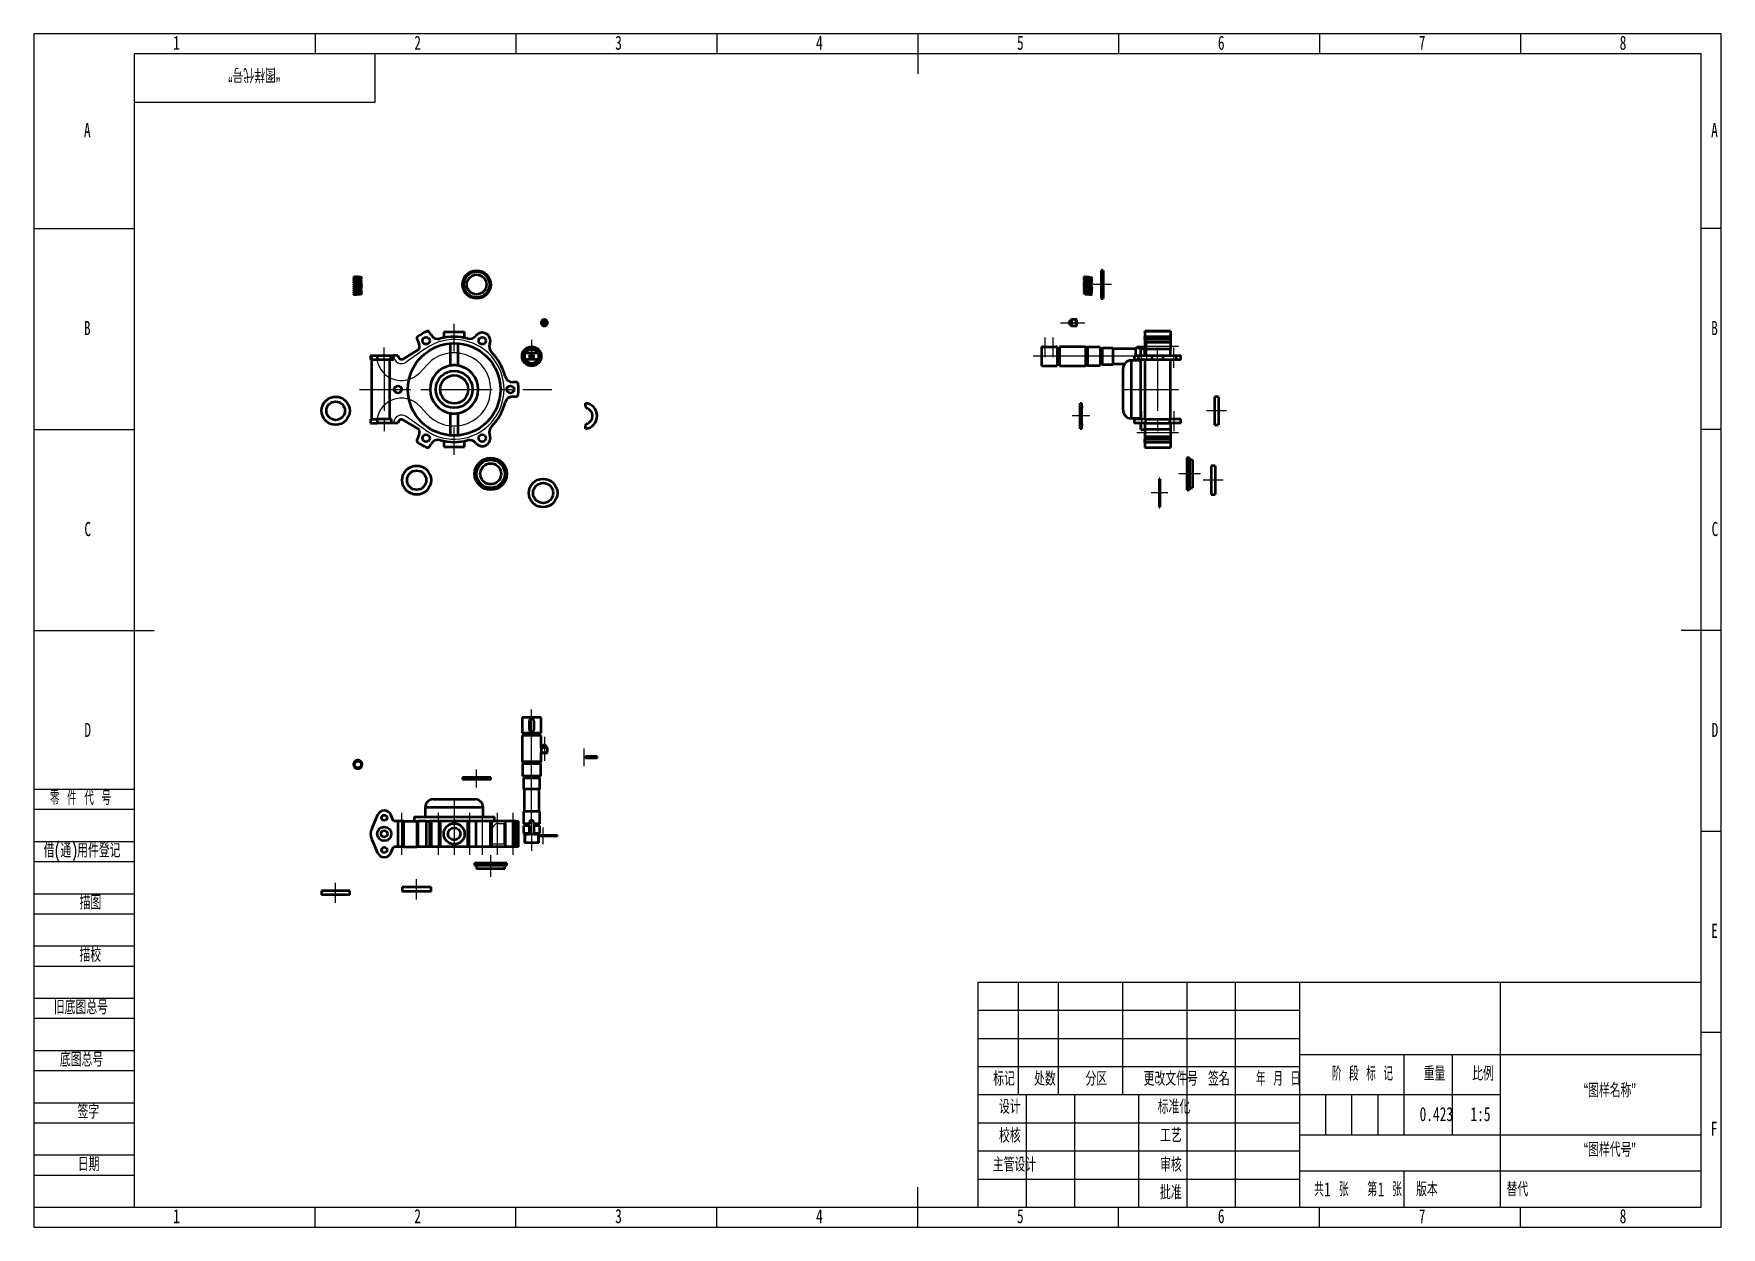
# Model space of a CAD drawing. Header units: millimetres. Extents: x 0 to 420, y 0 to 297.
import ezdxf

# ---------------------------------------------------------------- set-up
doc = ezdxf.new("R2010")
doc.units = ezdxf.units.MM
doc.header["$PDSIZE"] = -1
doc.linetypes.add('CENTERX2', pattern=[20.32, 12.7, -2.54, 2.54, -2.54])
for name, color, linetype in [('10', 7, 'Continuous'), ('5', 7, 'Continuous'), ('9', 7, 'Continuous'), ('SLD-0', 7, 'Continuous')]:
    doc.layers.add(name, color=color, linetype=linetype)
doc.styles.add('SLDTEXTSTYLE0', font='TXT', dxfattribs={"width": 0.7, "bigfont": 'bigfont'})
doc.styles.add('SLDTEXTSTYLE1', font='TXT', dxfattribs={"width": 0.62, "bigfont": 'bigfont'})
doc.styles.add('SLDTEXTSTYLE2', font='TXT', dxfattribs={"width": 0.614286, "bigfont": 'bigfont'})
doc.styles.add('SLDTEXTSTYLE3', font='TXT', dxfattribs={"width": 0.6, "bigfont": 'bigfont'})
doc.styles.add('SLDTEXTSTYLE4', font='TXT', dxfattribs={"width": 0.7})

msp = doc.modelspace()

# ---------------------------------------------------------------- texts
at = {"layer": '10', "char_height": 3.5}
for s, insert, attachment_point, style in [('1', (35.54, 296.51), 2, 'SLDTEXTSTYLE4'), ('2', (95.54, 296.51), 2, 'SLDTEXTSTYLE4'), ('3', (145.54, 296.51), 2, 'SLDTEXTSTYLE4'), ('4', (195.54, 296.51), 2, 'SLDTEXTSTYLE4'), ('5', (245.54, 296.51), 2, 'SLDTEXTSTYLE4'), ('6', (295.55, 296.51), 2, 'SLDTEXTSTYLE4'), ('7', (345.55, 296.51), 2, 'SLDTEXTSTYLE4'), ('8', (395.55, 296.51), 2, 'SLDTEXTSTYLE4'), ('A', (13.32, 274.76), 2, 'SLDTEXTSTYLE4'), ('A', (418.32, 274.76), 2, 'SLDTEXTSTYLE4'), ('B', (13.32, 225.51), 2, 'SLDTEXTSTYLE4'), ('B', (418.32, 225.51), 2, 'SLDTEXTSTYLE4'), ('C', (13.43, 175.51), 2, 'SLDTEXTSTYLE4'), ('C', (418.43, 175.51), 2, 'SLDTEXTSTYLE4'), ('D', (13.43, 125.51), 2, 'SLDTEXTSTYLE4'), ('D', (418.43, 125.51), 2, 'SLDTEXTSTYLE4'), ('E', (418.32, 75.51), 2, 'SLDTEXTSTYLE4'), ('“图样名称”', (392.25, 35.79), 2, 'SLDTEXTSTYLE0'), ('0.423', (349.09, 29.9), 2, 'SLDTEXTSTYLE4'), ('1:5', (360.08, 29.9), 2, 'SLDTEXTSTYLE4'), ('F', (418.22, 26.26), 2, 'SLDTEXTSTYLE4'), ('“图样代号”', (392.25, 21.05), 2, 'SLDTEXTSTYLE0'), ('1', (321.14, 11.2), 1, 'SLDTEXTSTYLE4'), ('1', (334.48, 11.2), 1, 'SLDTEXTSTYLE4'), ('1', (35.54, 4.51), 2, 'SLDTEXTSTYLE4'), ('2', (95.54, 4.51), 2, 'SLDTEXTSTYLE4'), ('3', (145.54, 4.51), 2, 'SLDTEXTSTYLE4'), ('4', (195.54, 4.51), 2, 'SLDTEXTSTYLE4'), ('5', (245.54, 4.51), 2, 'SLDTEXTSTYLE4'), ('6', (295.55, 4.51), 2, 'SLDTEXTSTYLE4'), ('7', (345.55, 4.51), 2, 'SLDTEXTSTYLE4'), ('8', (395.55, 4.51), 2, 'SLDTEXTSTYLE4')]:
    msp.add_mtext(s, dxfattribs=dict(at, insert=insert, attachment_point=attachment_point, style=style))
at = {"layer": '10', "color": 7, "char_height": 3.5}
for s, insert, attachment_point, style in [('零 件 代 号', (4.02, 108.59), 1, 'SLDTEXTSTYLE2'), ('借(通)用件登记', (2.47, 95.5), 1, 'SLDTEXTSTYLE0'), ('描图', (14.11, 82.55), 2, 'SLDTEXTSTYLE0'), ('描校', (14.08, 69.52), 2, 'SLDTEXTSTYLE0'), ('旧底图总号', (5, 56.49), 1, 'SLDTEXTSTYLE0'), ('底图总号', (6.5, 43.49), 1, 'SLDTEXTSTYLE0'), ('标记', (241.49, 38.72), 2, 'SLDTEXTSTYLE0'), ('处数', (251.67, 38.72), 2, 'SLDTEXTSTYLE0'), ('分区', (264.46, 38.72), 2, 'SLDTEXTSTYLE0'), ('更改文件号', (282.98, 38.72), 2, 'SLDTEXTSTYLE0'), ('签名', (294.97, 38.72), 2, 'SLDTEXTSTYLE0'), ('年 月 日', (309.71, 38.72), 2, 'SLDTEXTSTYLE1'), ('阶 段 标 记', (330.69, 39.99), 2, 'SLDTEXTSTYLE2'), ('重量', (348.63, 39.99), 2, 'SLDTEXTSTYLE0'), ('比例', (360.72, 39.99), 2, 'SLDTEXTSTYLE0'), ('签字', (13.59, 30.54), 2, 'SLDTEXTSTYLE0'), ('设计', (242.93, 31.73), 2, 'SLDTEXTSTYLE0'), ('标准化', (283.79, 31.73), 2, 'SLDTEXTSTYLE0'), ('校核', (242.93, 24.56), 2, 'SLDTEXTSTYLE0'), ('工艺', (283.02, 24.6), 2, 'SLDTEXTSTYLE0'), ('日期', (13.66, 17.44), 2, 'SLDTEXTSTYLE0'), ('主管设计', (244.09, 17.33), 2, 'SLDTEXTSTYLE0'), ('审核', (283.02, 17.33), 2, 'SLDTEXTSTYLE0'), ('批准', (283, 10.44), 2, 'SLDTEXTSTYLE0'), ('共  张', (322.96, 11.2), 2, 'SLDTEXTSTYLE3'), ('第  张', (336.22, 11.2), 2, 'SLDTEXTSTYLE3'), ('版本', (346.74, 11.2), 2, 'SLDTEXTSTYLE0')]:
    msp.add_mtext(s, dxfattribs=dict(at, insert=insert, attachment_point=attachment_point, style=style))
at = {"layer": 'SLD-0', "insert": (54.86, 285.02), "char_height": 3.5, "attachment_point": 2, "rotation": 180, "style": 'SLDTEXTSTYLE0'}
msp.add_mtext('“图样代号”', dxfattribs=at)
at = {"layer": 'SLD-0', "insert": (366.56, 11.2), "char_height": 3.5, "attachment_point": 1, "style": 'SLDTEXTSTYLE0'}
msp.add_mtext('替代', dxfattribs=at)

# ---------------------------------------------------------------- linework, layer by layer
at = {"color": 7, "linetype": 'Continuous', "lineweight": 50}
for p, q in [((79.85, 236.5), (79.65, 236.5)), ((79.77, 236.39), (79.81, 236.41)), ((266.2, 238.1), (265.7, 238.1)), ((265.7, 238.1), (265.7, 231.1)), ((266.2, 238.1), (266.2, 231.1)), ((265.7, 231.1), (266.2, 231.1)), ((98.89, 222.05), (98.52, 222.69)), ((102.04, 222.8), (102.04, 221.34)), ((102.04, 222.8), (104.64, 222.8)), ((104.64, 222.8), (107.24, 222.8)), ((107.24, 221.34), (107.24, 222.8)), ((126.3, 225.22), (126.44, 225.22)), ((126.44, 224.98), (126.3, 224.98)), ((127.74, 225.22), (126.44, 225.22)), ((126.44, 224.98), (127.74, 224.98)), ((127.74, 225.22), (127.88, 225.22)), ((127.88, 224.98), (127.74, 224.98)), ((258.28, 225.9), (257.58, 225.2)), ((257.58, 225), (257.58, 225.2)), ((257.58, 225), (258.28, 224.3)), ((259.45, 225.9), (258.28, 225.9)), ((258.28, 225.9), (258.28, 224.3)), ((258.28, 224.3), (259.45, 224.3)), ((259.18, 225.22), (259.45, 225.22)), ((259.18, 224.98), (259.18, 225.22)), ((259.45, 224.98), (259.18, 224.98)), ((259.58, 225.77), (259.45, 225.9)), ((259.45, 225.22), (259.45, 225.9)), ((259.45, 225.22), (259.58, 225.22)), ((259.45, 224.3), (259.45, 224.98)), ((259.58, 224.98), (259.45, 224.98)), ((259.45, 224.3), (259.58, 224.44)), ((259.58, 225.22), (259.58, 225.77)), ((259.58, 224.44), (259.58, 224.98)), ((282.92, 222.99), (276.52, 222.99)), ((276.52, 222.94), (276.52, 222.99)), ((282.92, 222.94), (276.52, 222.94)), ((276.52, 222.94), (276.52, 221.69)), ((282.92, 222.99), (282.92, 222.94)), ((282.92, 222.94), (282.92, 221.69)), ((92.01, 216.13), (95.89, 218.51)), ((95.4, 220.89), (95.77, 220.25)), ((103.66, 219.96), (103.66, 214.42)), ((105.62, 214.42), (105.62, 219.96)), ((123.32, 218.64), (123.32, 218.35)), ((124.52, 218.35), (124.52, 218.64)), ((251.09, 219.13), (250.78, 219.13)), ((250.78, 219.13), (250.78, 214.33)), ((251.68, 219.05), (253.68, 219.05)), ((254.68, 219.13), (254.27, 219.13)), ((254.68, 219.13), (254.68, 214.33)), ((255.28, 218.73), (254.68, 218.73)), ((261.78, 219.13), (255.28, 219.13)), ((255.28, 219.13), (255.28, 214.33)), ((261.78, 219.13), (261.78, 214.33)), ((262.28, 218.93), (261.78, 218.93)), ((265.38, 219.03), (262.28, 219.03)), ((262.28, 219.03), (262.28, 214.43)), ((265.38, 219.03), (265.38, 214.43)), ((265.88, 218.63), (265.38, 218.63)), ((268.58, 218.73), (265.88, 218.73)), ((265.88, 218.73), (265.88, 214.73)), ((268.58, 218.73), (268.58, 214.73)), ((274.18, 218.63), (268.58, 218.63)), ((276.39, 218.73), (274.18, 218.73)), ((274.18, 218.73), (274.18, 216.9)), ((276.52, 218.5), (275.52, 218.5)), ((275.52, 216.9), (275.52, 218.5)), ((276.52, 221.69), (282.92, 221.69)), ((276.52, 220.89), (276.52, 221.69)), ((282.92, 220.89), (276.52, 220.89)), ((276.52, 220.89), (276.52, 220.25)), ((276.52, 220.25), (282.92, 220.25)), ((276.52, 220.25), (276.52, 218.51)), ((282.92, 218.51), (276.52, 218.51)), ((276.52, 216.9), (276.52, 218.51)), ((282.92, 221.69), (282.92, 220.89)), ((282.92, 220.89), (282.92, 220.25)), ((282.92, 220.25), (282.92, 218.51)), ((282.92, 216.9), (282.92, 218.51)), ((83.84, 216.9), (83.84, 215.9)), ((83.84, 216.9), (84.12, 216.9)), ((83.84, 215.9), (84.12, 215.9)), ((84.04, 215.9), (84.04, 201.1)), ((84.12, 215.9), (84.12, 216.9)), ((84.12, 216.9), (85.59, 216.9)), ((84.12, 215.9), (85.59, 215.9)), ((85.59, 215.9), (85.59, 216.9)), ((85.59, 216.9), (88.89, 216.9)), ((85.59, 215.9), (88.89, 215.9)), ((88.64, 201.1), (88.64, 215.9)), ((88.89, 215.9), (88.89, 216.9)), ((88.89, 216.9), (89.55, 216.9)), ((88.89, 215.9), (89.55, 215.9)), ((89.55, 215.9), (89.55, 216.9)), ((90.64, 216.9), (89.55, 216.9)), ((125.53, 217.53), (122.31, 217.53)), ((125.53, 215.93), (122.31, 215.93)), ((123.32, 218.33), (123.32, 218.35)), ((124.52, 218.33), (123.32, 218.33)), ((124.52, 218.35), (124.52, 218.33)), ((250.78, 214.33), (254.68, 214.33)), ((254.68, 214.73), (255.28, 214.73)), ((255.28, 214.33), (261.78, 214.33)), ((261.78, 214.53), (262.28, 214.53)), ((262.28, 214.43), (265.38, 214.43)), ((265.38, 214.83), (265.88, 214.83)), ((265.88, 214.73), (268.58, 214.73)), ((268.58, 214.83), (271.47, 214.83)), ((275.52, 215.7), (273.12, 215.7)), ((273.12, 215.7), (273.12, 208.5)), ((273.92, 216.9), (273.92, 215.9)), ((273.92, 216.9), (275, 216.9)), ((273.92, 215.9), (275, 215.9)), ((274.18, 215.9), (274.18, 215.7)), ((275, 215.9), (275, 216.9)), ((275, 216.9), (278.36, 216.9)), ((275, 215.9), (278.36, 215.9)), ((275.52, 208.5), (275.52, 215.9)), ((276.52, 215.9), (276.52, 201.1)), ((278.36, 215.9), (278.36, 216.9)), ((278.36, 216.9), (281.08, 216.9)), ((278.36, 215.9), (281.08, 215.9)), ((281.08, 215.9), (281.08, 216.9)), ((281.08, 216.9), (284.44, 216.9)), ((281.08, 215.9), (284.44, 215.9)), ((282.92, 201.1), (282.92, 215.9)), ((284.44, 215.9), (284.44, 216.9)), ((284.44, 216.9), (285.52, 216.9)), ((284.44, 215.9), (285.52, 215.9)), ((285.52, 215.9), (285.52, 216.9)), ((119.99, 210.3), (119.25, 210.3)), ((271.12, 208.5), (271.12, 213.7)), ((119.25, 206.7), (119.99, 206.7)), ((271.12, 203.3), (271.12, 208.5)), ((273.12, 208.5), (273.12, 201.3)), ((275.52, 201.1), (275.52, 208.5)), ((294.89, 206.68), (293.89, 206.68)), ((293.89, 206.68), (293.89, 199.68)), ((294.89, 206.68), (294.89, 199.68)), ((103.66, 202.58), (103.66, 197.04)), ((105.62, 197.04), (105.62, 202.58)), ((137.31, 204.38), (137.31, 205.07)), ((260.45, 205.07), (260.85, 205.07)), ((260.45, 204.38), (260.45, 205.07)), ((260.45, 204.38), (260.85, 204.38)), ((260.45, 203.82), (260.45, 204.38)), ((260.85, 203.82), (260.45, 203.82)), ((260.45, 199.96), (260.45, 203.82)), ((260.85, 204.38), (260.85, 205.07)), ((260.85, 204.38), (260.85, 203.82)), ((260.85, 199.96), (260.85, 203.82)), ((83.84, 201.1), (83.84, 200.1)), ((83.84, 201.1), (85.44, 201.1)), ((83.84, 200.1), (85.44, 200.1)), ((85.44, 201.1), (85.44, 200.1)), ((89.04, 201.1), (85.44, 201.1)), ((89.04, 200.1), (85.44, 200.1)), ((89.04, 200.1), (89.04, 201.1)), ((90.64, 200.1), (89.04, 200.1)), ((92.01, 200.87), (95.89, 198.49)), ((137.31, 198.7), (137.31, 199.4)), ((260.45, 199.4), (260.45, 199.96)), ((260.45, 199.96), (260.85, 199.96)), ((260.85, 199.4), (260.45, 199.4)), ((260.45, 198.7), (260.45, 199.4)), ((260.85, 198.7), (260.45, 198.7)), ((260.85, 199.96), (260.85, 199.4)), ((260.85, 198.7), (260.85, 199.4)), ((273.12, 201.3), (275.52, 201.3)), ((273.92, 201.1), (273.92, 200.1)), ((276.68, 201.1), (273.92, 201.1)), ((276.68, 200.1), (273.92, 200.1)), ((275.52, 198.5), (275.52, 200.1)), ((275.52, 198.5), (276.52, 198.5)), ((276.52, 200.1), (276.52, 198.49)), ((282.92, 198.49), (276.52, 198.49)), ((276.52, 198.49), (276.52, 196.74)), ((276.68, 201.1), (276.68, 200.1)), ((276.68, 201.1), (282.76, 201.1)), ((276.68, 200.1), (282.76, 200.1)), ((282.76, 200.1), (282.76, 201.1)), ((285.52, 201.1), (282.76, 201.1)), ((285.52, 200.1), (282.76, 200.1)), ((282.92, 200.1), (282.92, 198.49)), ((282.92, 198.49), (282.92, 196.74)), ((285.52, 200.1), (285.52, 201.1)), ((293.89, 199.68), (294.89, 199.68)), ((95.77, 196.74), (95.4, 196.1)), ((98.52, 194.3), (98.89, 194.94)), ((102.04, 195.66), (102.04, 194.2)), ((102.04, 194.2), (104.64, 194.2)), ((104.64, 194.2), (107.24, 194.2)), ((107.24, 194.2), (107.24, 195.66)), ((276.52, 196.74), (282.92, 196.74)), ((276.52, 196.74), (276.52, 196.1)), ((276.52, 196.1), (282.92, 196.1)), ((276.52, 195.31), (276.52, 196.1)), ((282.92, 195.31), (276.52, 195.31)), ((276.52, 195.31), (276.52, 194.06)), ((276.52, 194.06), (282.92, 194.06)), ((276.52, 194), (276.52, 194.06)), ((276.52, 194), (282.92, 194)), ((282.92, 196.74), (282.92, 196.1)), ((282.92, 196.1), (282.92, 195.31)), ((282.92, 195.31), (282.92, 194.06)), ((282.92, 194.06), (282.92, 194)), ((287.63, 191.48), (287.03, 191.48)), ((287.03, 191.48), (287.03, 183.48)), ((287.63, 191.48), (287.63, 183.48)), ((288.43, 190.98), (287.63, 190.98)), ((288.43, 190.98), (288.43, 183.98)), ((294.02, 189.51), (293.02, 189.51)), ((293.02, 189.51), (293.02, 182.31)), ((294.02, 189.51), (294.02, 182.31)), ((280.3, 186.27), (280.1, 186.27)), ((280.1, 186.27), (280.1, 179.17)), ((280.3, 186.27), (280.3, 179.17)), ((287.03, 183.48), (287.63, 183.48)), ((287.63, 183.98), (288.43, 183.98)), ((293.02, 182.31), (294.02, 182.31)), ((280.1, 179.17), (280.3, 179.17)), ((121.52, 126.83), (121.52, 122.93)), ((126.32, 126.83), (121.52, 126.83)), ((126.32, 122.93), (126.32, 126.83)), ((126.32, 122.93), (121.52, 122.93)), ((121.52, 122.33), (121.52, 115.83)), ((126.32, 122.33), (121.52, 122.33)), ((121.92, 122.93), (121.92, 122.33)), ((123.32, 125.93), (123.32, 123.93)), ((124.52, 123.93), (124.52, 125.93)), ((125.92, 122.33), (125.92, 122.93)), ((126.32, 119.36), (126.32, 122.33)), ((126.99, 120.03), (126.29, 119.33)), ((126.29, 119.33), (126.29, 118.43)), ((127.89, 119.33), (126.29, 119.33)), ((126.29, 118.43), (126.3, 118.43)), ((126.3, 118.43), (126.3, 118.16)), ((126.3, 118.16), (127.88, 118.16)), ((126.3, 118.16), (126.44, 118.03)), ((126.32, 115.83), (126.32, 118.14)), ((126.44, 118.03), (127.74, 118.03)), ((126.99, 120.03), (127.19, 120.03)), ((127.89, 119.33), (127.19, 120.03)), ((127.74, 118.03), (127.88, 118.16)), ((127.88, 118.43), (127.89, 118.43)), ((127.88, 118.16), (127.88, 118.43)), ((127.89, 118.43), (127.89, 119.33)), ((79.85, 114.95), (79.65, 114.9)), ((79.76, 115.7), (79.73, 115.63)), ((126.32, 115.83), (121.52, 115.83)), ((121.62, 115.33), (121.62, 112.23)), ((126.22, 115.33), (121.62, 115.33)), ((121.72, 115.83), (121.72, 115.33)), ((126.12, 115.33), (126.12, 115.83)), ((126.22, 112.23), (126.22, 115.33)), ((137.31, 117.16), (137.31, 116.76)), ((140.21, 117.16), (137.31, 117.16)), ((140.21, 116.76), (137.31, 116.76)), ((140.21, 116.76), (140.21, 117.16)), ((106.73, 111.91), (106.73, 111.41)), ((113.73, 111.91), (106.73, 111.91)), ((113.73, 111.41), (106.73, 111.41)), ((113.73, 111.41), (113.73, 111.91)), ((126.22, 112.23), (121.62, 112.23)), ((121.92, 111.73), (121.92, 109.03)), ((125.92, 111.73), (121.92, 111.73)), ((122.02, 112.23), (122.02, 111.73)), ((125.82, 111.73), (125.82, 112.23)), ((125.92, 109.03), (125.92, 111.73)), ((99.44, 106.49), (109.84, 106.49)), ((125.92, 109.03), (121.92, 109.03)), ((122.02, 109.03), (122.02, 103.43)), ((125.82, 103.43), (125.82, 109.03)), ((85.59, 102.61), (84.12, 99.25)), ((89.55, 101.09), (88.89, 102.61)), ((90.64, 101.09), (89.55, 101.09)), ((90.64, 101.09), (90.64, 94.69)), ((92.01, 101.09), (90.64, 101.09)), ((92.01, 101.09), (92.01, 94.69)), ((92.01, 101.09), (95.32, 101.09)), ((94.64, 102.09), (94.64, 101.09)), ((94.64, 102.09), (114.64, 102.09)), ((95.32, 101.09), (95.32, 94.69)), ((95.32, 101.09), (95.58, 101.09)), ((95.58, 101.09), (95.58, 94.69)), ((97.74, 101.09), (95.58, 101.09)), ((97.44, 104.49), (97.44, 102.09)), ((111.84, 104.49), (97.44, 104.49)), ((97.74, 94.69), (97.74, 101.09)), ((97.74, 101.09), (98.52, 101.09)), ((98.52, 101.09), (98.52, 94.69)), ((98.89, 101.09), (98.52, 101.09)), ((98.89, 101.09), (98.89, 94.69)), ((101.15, 101.09), (98.89, 101.09)), ((101.15, 101.09), (101.15, 94.69)), ((107.98, 101.09), (101.15, 101.09)), ((107.98, 101.09), (107.98, 94.69)), ((110.06, 101.09), (107.98, 101.09)), ((110.06, 101.09), (110.06, 94.69)), ((113.64, 101.09), (110.06, 101.09)), ((111.84, 102.09), (111.84, 104.49)), ((113.64, 94.69), (113.64, 101.09)), ((113.93, 101.09), (113.64, 101.09)), ((113.93, 101.09), (113.93, 94.69)), ((117.31, 101.09), (113.93, 101.09)), ((114.64, 101.09), (114.64, 102.09)), ((117.31, 101.09), (117.31, 94.69)), ((119.25, 101.09), (117.31, 101.09)), ((119.25, 101.09), (119.25, 94.69)), ((119.99, 101.09), (119.25, 101.09)), ((119.99, 94.69), (119.99, 101.09)), ((119.99, 101.09), (120.59, 101.09)), ((120.59, 101.09), (120.59, 94.69)), ((120.64, 101.09), (120.59, 101.09)), ((120.64, 94.69), (120.64, 101.09)), ((121.92, 103.43), (121.92, 100.43)), ((125.92, 103.43), (121.92, 103.43)), ((125.92, 100.43), (125.92, 103.43)), ((123.32, 100.43), (121.92, 100.43)), ((121.92, 99.93), (121.92, 98.1)), ((123.32, 99.93), (121.92, 99.93)), ((121.92, 98.1), (122.19, 97.83)), ((121.92, 98.1), (123.32, 98.1)), ((122.12, 100.43), (122.12, 99.93)), ((122.12, 97.83), (122.12, 95.63)), ((122.12, 97.83), (122.31, 97.83)), ((122.39, 97.83), (122.31, 97.83)), ((122.31, 95.63), (122.31, 97.83)), ((122.39, 97.83), (123.32, 97.83)), ((123.32, 100.63), (123.32, 100.43)), ((123.32, 99.93), (123.32, 100.43)), ((123.32, 99.93), (123.32, 98.1)), ((123.32, 98.1), (123.32, 97.83)), ((124.52, 97.83), (123.32, 97.83)), ((124.52, 100.43), (124.52, 100.63)), ((125.92, 100.43), (124.52, 100.43)), ((124.52, 100.43), (124.52, 99.93)), ((125.92, 99.93), (124.52, 99.93)), ((124.52, 98.1), (124.52, 99.93)), ((124.52, 98.1), (125.92, 98.1)), ((124.52, 97.83), (124.52, 98.1)), ((124.52, 97.83), (125.45, 97.83)), ((125.53, 97.83), (125.45, 97.83)), ((125.53, 97.83), (125.53, 95.63)), ((125.53, 97.83), (125.72, 97.83)), ((125.65, 97.83), (125.92, 98.1)), ((125.72, 99.93), (125.72, 100.43)), ((125.72, 95.63), (125.72, 97.83)), ((130.32, 97.51), (125.72, 97.51)), ((130.32, 97.31), (125.72, 97.31)), ((125.92, 98.1), (125.92, 99.93)), ((130.32, 97.31), (130.32, 97.51)), ((84.12, 96.53), (85.59, 93.17)), ((88.89, 93.17), (89.55, 94.69)), ((90.64, 94.69), (89.55, 94.69)), ((92.01, 94.69), (90.64, 94.69)), ((92.01, 94.69), (95.32, 94.69)), ((95.58, 94.69), (95.32, 94.69)), ((97.74, 94.69), (95.58, 94.69)), ((98.52, 94.69), (97.74, 94.69)), ((98.89, 94.69), (98.52, 94.69)), ((101.15, 94.69), (98.89, 94.69)), ((107.98, 94.69), (101.15, 94.69)), ((110.06, 94.69), (107.98, 94.69)), ((113.64, 94.69), (110.06, 94.69)), ((113.93, 94.69), (113.64, 94.69)), ((117.31, 94.69), (113.93, 94.69)), ((119.25, 94.69), (117.31, 94.69)), ((119.99, 94.69), (119.25, 94.69)), ((120.59, 94.69), (119.99, 94.69)), ((120.64, 94.69), (120.59, 94.69)), ((122.31, 95.63), (122.12, 95.63)), ((125.53, 95.63), (122.31, 95.63)), ((125.72, 95.63), (125.53, 95.63)), ((109.73, 90.58), (109.73, 89.98)), ((117.73, 90.58), (109.73, 90.58)), ((117.73, 89.98), (109.73, 89.98)), ((110.23, 89.98), (110.23, 89.18)), ((117.23, 89.18), (110.23, 89.18)), ((117.23, 89.18), (117.23, 89.98)), ((117.73, 89.98), (117.73, 90.58)), ((91.7, 84.59), (91.7, 83.59)), ((98.9, 84.59), (91.7, 84.59)), ((98.9, 83.59), (98.9, 84.59)), ((71.64, 83.72), (71.64, 82.72)), ((78.64, 83.72), (71.64, 83.72)), ((78.64, 82.72), (71.64, 82.72)), ((78.64, 82.72), (78.64, 83.72)), ((98.9, 83.59), (91.7, 83.59))]:
    msp.add_line(p, q, dxfattribs=at)
at = {"color": 7, "linetype": 'Continuous'}
for p, q in [((97.51, 218.65), (92.68, 215.26)), ((97.49, 218.63), (97.49, 218.63)), ((98, 214.73), (96.06, 212.65)), ((97.51, 198.35), (92.68, 201.73)), ((98, 202.27), (96.06, 204.34)), ((97.49, 198.36), (97.49, 198.36)), ((115.06, 100.49), (113.74, 99.09)), ((113.74, 99.09), (113.74, 95.29)), ((115.06, 100.49), (117.04, 100.49)), ((117.04, 95.29), (117.04, 100.49)), ((117.04, 95.29), (113.74, 95.29))]:
    msp.add_line(p, q, dxfattribs=at)
at = {"color": 7, "linetype": 'CENTERX2'}
for p, q in [((85.34, 216.9), (89.54, 216.9)), ((81.06, 208.5), (128.98, 208.5))]:
    msp.add_line(p, q, dxfattribs=at)
at = {"color": 7, "linetype": 'Continuous', "lineweight": 50, "flags": 128}
msp.add_lwpolyline([(79.63, 115.25), (79.62, 115.17), (79.64, 114.94), (79.72, 114.72), (79.84, 114.53), (80, 114.36), (80.19, 114.24), (80.41, 114.16), (80.64, 114.13), (80.87, 114.14), (81.09, 114.21), (81.29, 114.33), (81.46, 114.48), (81.59, 114.67), (81.68, 114.88), (81.72, 115.11), (81.71, 115.34), (81.64, 115.56), (81.54, 115.76), (81.39, 115.93), (81.04, 116.16), (80.84, 116.21), (80.57, 116.22), (80.24, 116.13), (79.9, 115.89), (79.76, 115.7), (79.66, 115.47), (79.62, 115.22), (79.62, 115.22)], dxfattribs=at)
at = {"color": 7, "linetype": 'Continuous', "lineweight": 50}
for centre, radius in [((110.23, 234.6), 3.5), ((110.23, 234.6), 3.2), ((110.23, 234.6), 2.45), ((104.64, 208.5), 11.5), ((97.64, 220.62), 0.9), ((111.64, 220.62), 0.9), ((123.92, 216.73), 2.4), ((123.92, 216.73), 2.3), ((123.92, 216.73), 0.5), ((123.92, 216.73), 0.2), ((104.64, 208.5), 4.6), ((104.64, 208.5), 3.5), ((75.14, 203.18), 3.5), ((90.64, 208.5), 0.9), ((118.64, 208.5), 0.9), ((75.14, 203.18), 2.3), ((97.64, 196.37), 0.9), ((111.64, 196.37), 0.9), ((95.3, 185.91), 3.6), ((113.73, 187.48), 4), ((113.73, 187.48), 3.5), ((113.73, 187.48), 2.6), ((95.3, 185.91), 2.4), ((126.77, 182.72), 3.55), ((126.77, 182.72), 2.5), ((87.24, 101.89), 0.68), ((87.24, 97.89), 1.75), ((87.24, 97.89), 0.8), ((104.64, 97.89), 2.6), ((104.64, 97.89), 1.55), ((87.24, 93.89), 0.68)]:
    msp.add_circle(centre, radius, dxfattribs=at)
for centre, radius, start, end in [((79.75, 236.5), 0.0966, 178.607, 1.393), ((262.59, 236.47), 0.122, 326.3855, 15.0317), ((261.78, 232.11), 0.0864, 108.4097, 191.412), ((104.64, 208.5), 16, 115.5309, 124.4691), ((98, 222.39), 0.6, 30, 115.5309), ((111.64, 220.62), 2, 338.2184, 141.7816), ((127.09, 225.1), 0.8, 171.3731, 188.6269), ((127.09, 225.1), 0.8, 8.6269, 171.3731), ((127.09, 225.1), 0.8, 188.6269, 351.3731), ((127.09, 225.1), 0.665, 10.4008, 169.5992), ((127.09, 225.1), 0.665, 190.4008, 349.5992), ((127.09, 225.1), 0.8, 351.3731, 8.6269), ((95.92, 221.19), 0.6, 124.4691, 210), ((94.04, 219.25), 2, 338.0715, 30), ((100.62, 223.05), 2, 210, 285.4245), ((104.64, 208.5), 13.1, 75.1995, 105.4245), ((108.49, 223.1), 2, 255.1995, 321.7816), ((115.35, 219.14), 2, 158.2184, 224.8005), ((123.92, 216.73), 2, 107.4576, 72.5424), ((91.54, 216.9), 0.9, 180, 301.4417), ((104.64, 208.5), 6, 99.4108, 260.5892), ((104.64, 208.5), 6, 279.4108, 80.5892), ((104.64, 208.5), 13.1, 14.5755, 44.8005), ((123.92, 216.73), 1.8, 153.6122, 206.3878), ((123.92, 216.73), 1.73, 110.3003, 152.4458), ((123.92, 216.73), 1.73, 207.5542, 332.4458), ((123.92, 216.73), 1.73, 27.5542, 69.6997), ((123.92, 216.73), 1.8, 333.6122, 26.3878), ((273.12, 213.7), 2, 90, 180), ((119.25, 212.3), 2, 194.5755, 270), ((119.99, 209.7), 0.6, 4.4691, 90), ((119.25, 204.7), 2, 90, 165.4245), ((119.99, 207.3), 0.6, 270, 355.5309), ((104.64, 208.5), 16, 355.5309, 4.4691), ((104.64, 208.5), 13.1, 315.1995, 345.4245), ((137.01, 201.89), 3.2, 275.3794, 84.6206), ((137.91, 204.38), 0.6, 180, 250.1461), ((137.01, 201.89), 2.05, 289.8539, 70.1461), ((273.12, 203.3), 2, 180, 270), ((91.54, 200.1), 0.9, 58.5583, 180), ((94.04, 197.74), 2, 330, 21.9285), ((115.35, 197.86), 2, 135.1995, 201.7816), ((137.91, 199.4), 0.6, 109.8539, 180), ((95.92, 195.8), 0.6, 150, 235.5309), ((104.64, 208.5), 16, 235.5309, 244.4691), ((98, 194.6), 0.6, 244.4691, 330), ((100.62, 193.94), 2, 74.5755, 150), ((104.64, 208.5), 13.1, 254.5755, 284.8005), ((108.49, 193.9), 2, 38.2184, 104.8005), ((111.64, 196.37), 2, 218.2184, 21.7816), ((79.62, 115.41), 0.51, 273.6821, 296.3166), ((99.44, 104.49), 2, 90, 180), ((109.84, 104.49), 2, 0, 90), ((87.24, 101.89), 1.8, 23.5782, 156.4218), ((87.24, 97.89), 3.4, 156.4218, 203.5782), ((87.24, 93.89), 1.8, 203.5782, 336.4218)]:
    msp.add_arc(centre, radius, start, end, dxfattribs=at)
at = {"color": 7, "linetype": 'Continuous'}
for centre, radius, start, end in [((104.64, 208.5), 12.4, 234.8035, 125.1965), ((91.54, 216.9), 6.2, 180, 316.8064), ((91.54, 216.9), 2, 180, 305.0511), ((104.64, 208.5), 9.1, 223.1936, 136.8064), ((91.54, 200.1), 6.2, 43.1936, 180), ((91.54, 200.1), 2, 54.9489, 180)]:
    msp.add_arc(centre, radius, start, end, dxfattribs=at)
at = {"color": 7, "linetype": 'Continuous', "lineweight": 50}
for points, knots in [([(79.62, 236.5), (79.62, 236.49), (79.62, 236.47), (79.62, 236.45), (79.64, 236.41), (79.67, 236.39), (79.7, 236.37), (79.71, 236.37), (79.72, 236.37)], [0, 0, 0, 0, 0.132687, 0.313532, 0.519332, 0.752029, 0.876916, 1, 1, 1, 1]), ([(79.62, 236.46), (79.62, 236.46), (79.62, 236.45), (79.64, 236.42), (79.67, 236.4), (79.7, 236.39), (79.72, 236.39), (79.72, 236.39)], [0, 0, 0, 0, 0.1149, 0.376717, 0.672826, 0.831765, 1, 1, 1, 1]), ([(79.72, 236.11), (79.71, 236.1), (79.7, 236.1), (79.67, 236.09), (79.64, 236.06), (79.62, 236.03), (79.62, 236), (79.62, 235.97), (79.64, 235.93), (79.67, 235.91), (79.7, 235.89), (79.71, 235.89), (79.72, 235.89)], [0, 0, 0, 0, 0.075589, 0.147365, 0.281096, 0.399296, 0.503, 0.60658, 0.724453, 0.85773, 0.92926, 1, 1, 1, 1]), ([(79.62, 236), (79.62, 235.99), (79.62, 235.97), (79.64, 235.94), (79.67, 235.92), (79.7, 235.91), (79.72, 235.91), (79.72, 235.91)], [0, 0, 0, 0, 0.206255, 0.441245, 0.707013, 0.849666, 1, 1, 1, 1]), ([(79.72, 235.63), (79.71, 235.62), (79.7, 235.62), (79.67, 235.61), (79.64, 235.58), (79.62, 235.55), (79.62, 235.52), (79.62, 235.49), (79.64, 235.45), (79.67, 235.43), (79.7, 235.41), (79.71, 235.41), (79.72, 235.41)], [0, 0, 0, 0, 0.07527, 0.147051, 0.280791, 0.399, 0.502713, 0.606301, 0.724183, 0.857471, 0.929006, 1, 1, 1, 1]), ([(79.62, 235.52), (79.62, 235.51), (79.62, 235.49), (79.64, 235.46), (79.67, 235.44), (79.7, 235.43), (79.72, 235.43), (79.72, 235.43)], [0, 0, 0, 0, 0.206391, 0.441535, 0.707477, 0.850223, 1, 1, 1, 1]), ([(79.67, 236.39), (79.67, 236.38), (79.69, 236.37), (79.75, 236.35), (79.85, 236.33), (79.94, 236.32), (79.98, 236.32)], [0, 0, 0, 0, 0.254868, 0.506416, 0.757387, 1, 1, 1, 1]), ([(81.57, 236.32), (81.56, 236.32), (81.56, 236.31), (81.48, 236.3), (81.38, 236.28), (81.23, 236.27), (81.03, 236.25), (80.79, 236.23), (80.5, 236.2), (80.23, 236.18), (79.99, 236.16), (79.83, 236.14), (79.7, 236.11), (79.68, 236.09), (79.67, 236.08)], [0, 0, 0, 0, 0.0779904, 0.1499968, 0.2153298, 0.2731215, 0.3690518, 0.4391624, 0.528632, 0.6506929, 0.724817, 0.8080757, 0.8991778, 1, 1, 1, 1]), ([(79.67, 235.91), (79.67, 235.9), (79.69, 235.89), (79.75, 235.87), (79.85, 235.85), (79.94, 235.84), (79.98, 235.84)], [0, 0, 0, 0, 0.2545487, 0.5060935, 0.7570676, 1, 1, 1, 1]), ([(81.57, 235.84), (81.56, 235.84), (81.56, 235.83), (81.48, 235.82), (81.38, 235.8), (81.23, 235.79), (81.03, 235.77), (80.79, 235.75), (80.5, 235.72), (80.23, 235.7), (79.99, 235.68), (79.83, 235.66), (79.7, 235.63), (79.68, 235.61), (79.67, 235.6)], [0, 0, 0, 0, 0.077914, 0.149919, 0.215253, 0.273044, 0.368973, 0.439084, 0.528552, 0.650613, 0.724735, 0.807994, 0.899095, 1, 1, 1, 1]), ([(79.67, 235.43), (79.67, 235.42), (79.69, 235.41), (79.75, 235.39), (79.85, 235.37), (79.94, 235.36), (79.98, 235.36)], [0, 0, 0, 0, 0.2542297, 0.5057712, 0.7567484, 1, 1, 1, 1]), ([(81.57, 235.36), (81.56, 235.36), (81.56, 235.35), (81.48, 235.34), (81.38, 235.32), (81.23, 235.31), (81.03, 235.29), (80.79, 235.27), (80.51, 235.24), (80.23, 235.22), (79.99, 235.2), (79.83, 235.18), (79.7, 235.15), (79.68, 235.13), (79.67, 235.12)], [0, 0, 0, 0, 0.0778378, 0.1498414, 0.2151756, 0.272966, 0.3688936, 0.4390066, 0.5284711, 0.6505332, 0.7246532, 0.8079124, 0.8990122, 1, 1, 1, 1]), ([(79.77, 235.91), (79.77, 235.92), (79.78, 235.93), (79.85, 235.94), (79.95, 235.95), (80.11, 235.97), (80.3, 235.99), (80.54, 236.01), (80.83, 236.03), (81.11, 236.05), (81.34, 236.08), (81.51, 236.1), (81.64, 236.12), (81.66, 236.14), (81.67, 236.15)], [0, 0, 0, 0, 0.077817, 0.149113, 0.214072, 0.272858, 0.367737, 0.43839, 0.528015, 0.650103, 0.72433, 0.806693, 0.899079, 1, 1, 1, 1]), ([(79.77, 235.43), (79.77, 235.44), (79.78, 235.45), (79.85, 235.46), (79.95, 235.47), (80.11, 235.49), (80.3, 235.51), (80.54, 235.53), (80.83, 235.55), (81.11, 235.57), (81.34, 235.6), (81.51, 235.62), (81.64, 235.64), (81.66, 235.66), (81.67, 235.67)], [0, 0, 0, 0, 0.077894, 0.149189, 0.21415, 0.272937, 0.367815, 0.43847, 0.528094, 0.650185, 0.72441, 0.806775, 0.899161, 1, 1, 1, 1]), ([(79.85, 236.5), (79.83, 236.5), (79.8, 236.5), (79.84, 236.5), (79.96, 236.5), (80.08, 236.5), (80.14, 236.5), (80.17, 236.5), (80.18, 236.5), (80.19, 236.5)], [0, 0, 0, 0, 0.178757, 0.453168, 0.73003, 0.877472, 0.951192, 0.988058, 1, 1, 1, 1]), ([(79.98, 236.32), (80.04, 236.31), (80.17, 236.3), (80.41, 236.28), (80.66, 236.26), (80.83, 236.24), (80.91, 236.24)], [0, 0, 0, 0, 0.241739, 0.493913, 0.752915, 1, 1, 1, 1]), ([(79.98, 235.84), (80.04, 235.83), (80.17, 235.82), (80.41, 235.8), (80.66, 235.78), (80.83, 235.76), (80.91, 235.76)], [0, 0, 0, 0, 0.241498, 0.493676, 0.752678, 1, 1, 1, 1]), ([(79.98, 235.36), (80.04, 235.35), (80.17, 235.34), (80.41, 235.32), (80.66, 235.3), (80.83, 235.28), (80.91, 235.28)], [0, 0, 0, 0, 0.2412577, 0.493439, 0.7524404, 1, 1, 1, 1]), ([(81.67, 236.32), (81.66, 236.33), (81.64, 236.35), (81.53, 236.37), (81.37, 236.4), (81.14, 236.42), (80.86, 236.44), (80.56, 236.47), (80.32, 236.49), (80.21, 236.5), (80.19, 236.5)], [0, 0, 0, 0, 0.121931, 0.24813, 0.379862, 0.516043, 0.656384, 0.801982, 0.951526, 1, 1, 1, 1]), ([(81.67, 235.84), (81.66, 235.85), (81.64, 235.87), (81.53, 235.89), (81.37, 235.92), (81.13, 235.94), (80.86, 235.96), (80.61, 235.98), (80.47, 235.99), (80.43, 236)], [0, 0, 0, 0, 0.140374, 0.285513, 0.43702, 0.59364, 0.755049, 0.922498, 1, 1, 1, 1]), ([(81.67, 235.36), (81.66, 235.37), (81.64, 235.39), (81.53, 235.41), (81.37, 235.44), (81.13, 235.46), (80.86, 235.48), (80.61, 235.5), (80.47, 235.51), (80.43, 235.52)], [0, 0, 0, 0, 0.140514, 0.28565, 0.437159, 0.593775, 0.755185, 0.922631, 1, 1, 1, 1]), ([(81.61, 236.15), (81.6, 236.15), (81.59, 236.15), (81.56, 236.16), (81.54, 236.18), (81.52, 236.21), (81.52, 236.24), (81.52, 236.26), (81.54, 236.3), (81.56, 236.32), (81.59, 236.33), (81.6, 236.33), (81.61, 236.33)], [0, 0, 0, 0, 0.078534, 0.152376, 0.287541, 0.403748, 0.502741, 0.60167, 0.717716, 0.852624, 0.926287, 1, 1, 1, 1]), ([(81.61, 235.67), (81.6, 235.67), (81.59, 235.67), (81.56, 235.68), (81.54, 235.7), (81.52, 235.73), (81.52, 235.76), (81.52, 235.78), (81.54, 235.82), (81.56, 235.84), (81.59, 235.85), (81.6, 235.85), (81.61, 235.85)], [0, 0, 0, 0, 0.078215, 0.152063, 0.287238, 0.403454, 0.502454, 0.601391, 0.717446, 0.852365, 0.926033, 1, 1, 1, 1]), ([(81.61, 235.19), (81.6, 235.19), (81.59, 235.19), (81.56, 235.2), (81.54, 235.22), (81.52, 235.25), (81.52, 235.28), (81.52, 235.3), (81.54, 235.34), (81.56, 235.36), (81.59, 235.37), (81.6, 235.37), (81.61, 235.37)], [0, 0, 0, 0, 0.0779, 0.151753, 0.286936, 0.40316, 0.502167, 0.60111, 0.717174, 0.852102, 0.925775, 1, 1, 1, 1]), ([(81.57, 236.33), (81.58, 236.33), (81.59, 236.34), (81.61, 236.34), (81.61, 236.35)], [0, 0, 0, 0, 0.484569, 1, 1, 1, 1]), ([(81.57, 235.85), (81.58, 235.85), (81.59, 235.86), (81.61, 235.86), (81.61, 235.87)], [0, 0, 0, 0, 0.485618, 1, 1, 1, 1]), ([(81.57, 235.37), (81.58, 235.37), (81.59, 235.38), (81.61, 235.38), (81.61, 235.39)], [0, 0, 0, 0, 0.486659, 1, 1, 1, 1]), ([(261.45, 236.46), (261.45, 236.45), (261.43, 236.45), (261.4, 236.42), (261.39, 236.39), (261.38, 236.36), (261.39, 236.33), (261.4, 236.29), (261.43, 236.27), (261.46, 236.25), (261.48, 236.25), (261.49, 236.25)], [0, 0, 0, 0, 0.0383985, 0.1886366, 0.321514, 0.4382827, 0.5551879, 0.6884251, 0.839161, 0.9200618, 1, 1, 1, 1]), ([(261.38, 236.36), (261.39, 236.35), (261.39, 236.33), (261.4, 236.3), (261.43, 236.28), (261.46, 236.27), (261.48, 236.27), (261.49, 236.27)], [0, 0, 0, 0, 0.2065582, 0.4416323, 0.7073506, 0.8499266, 1, 1, 1, 1]), ([(261.45, 235.98), (261.45, 235.97), (261.43, 235.97), (261.4, 235.94), (261.39, 235.91), (261.38, 235.88), (261.39, 235.85), (261.4, 235.81), (261.43, 235.79), (261.46, 235.77), (261.48, 235.77), (261.49, 235.77)], [0, 0, 0, 0, 0.03854, 0.18871, 0.321528, 0.438244, 0.555096, 0.688274, 0.838943, 0.919808, 1, 1, 1, 1]), ([(261.38, 235.88), (261.39, 235.87), (261.39, 235.85), (261.4, 235.82), (261.43, 235.8), (261.46, 235.79), (261.48, 235.79), (261.49, 235.79)], [0, 0, 0, 0, 0.2066897, 0.4419139, 0.7078019, 0.8504692, 1, 1, 1, 1]), ([(261.45, 235.5), (261.45, 235.49), (261.43, 235.49), (261.4, 235.46), (261.39, 235.43), (261.38, 235.4), (261.39, 235.37), (261.4, 235.33), (261.43, 235.31), (261.46, 235.29), (261.48, 235.29), (261.49, 235.29)], [0, 0, 0, 0, 0.038681, 0.188783, 0.32154, 0.438202, 0.555002, 0.688119, 0.83872, 0.919549, 1, 1, 1, 1]), ([(261.38, 235.4), (261.39, 235.39), (261.39, 235.37), (261.4, 235.34), (261.43, 235.32), (261.46, 235.31), (261.48, 235.31), (261.49, 235.31)], [0, 0, 0, 0, 0.20682, 0.442192, 0.708248, 0.851006, 1, 1, 1, 1]), ([(261.61, 236.5), (261.58, 236.49), (261.51, 236.48), (261.45, 236.46), (261.44, 236.45), (261.43, 236.44)], [0, 0, 0, 0, 0.295852, 0.649357, 1, 1, 1, 1]), ([(261.43, 236.27), (261.44, 236.26), (261.46, 236.25), (261.58, 236.22), (261.78, 236.19), (262.05, 236.17), (262.3, 236.15), (262.51, 236.13), (262.63, 236.12), (262.68, 236.12)], [0, 0, 0, 0, 0.145681, 0.274416, 0.491241, 0.654012, 0.773557, 0.923442, 1, 1, 1, 1]), ([(261.75, 236.04), (261.7, 236.03), (261.61, 236.02), (261.52, 236), (261.45, 235.98), (261.44, 235.97), (261.43, 235.96)], [0, 0, 0, 0, 0.247723, 0.498741, 0.750231, 1, 1, 1, 1]), ([(261.43, 235.79), (261.44, 235.78), (261.46, 235.77), (261.58, 235.74), (261.78, 235.71), (262.05, 235.69), (262.3, 235.67), (262.51, 235.65), (262.63, 235.64), (262.68, 235.64)], [0, 0, 0, 0, 0.145541, 0.274279, 0.491103, 0.653876, 0.77342, 0.923308, 1, 1, 1, 1]), ([(261.75, 235.56), (261.7, 235.55), (261.61, 235.54), (261.52, 235.52), (261.45, 235.5), (261.44, 235.49), (261.43, 235.48)], [0, 0, 0, 0, 0.247403, 0.498418, 0.749912, 1, 1, 1, 1]), ([(261.43, 235.31), (261.44, 235.3), (261.46, 235.29), (261.58, 235.26), (261.78, 235.23), (262.05, 235.21), (262.3, 235.19), (262.51, 235.17), (262.63, 235.16), (262.68, 235.16)], [0, 0, 0, 0, 0.145401, 0.274143, 0.490965, 0.65374, 0.773283, 0.923175, 1, 1, 1, 1]), ([(261.53, 236.27), (261.54, 236.27), (261.54, 236.28), (261.58, 236.29), (261.66, 236.31), (261.74, 236.31), (261.78, 236.32)], [0, 0, 0, 0, 0.241975, 0.490703, 0.744131, 1, 1, 1, 1]), ([(261.53, 235.79), (261.54, 235.79), (261.54, 235.8), (261.58, 235.81), (261.66, 235.83), (261.74, 235.83), (261.78, 235.84)], [0, 0, 0, 0, 0.2422892, 0.4910248, 0.7444553, 1, 1, 1, 1]), ([(261.53, 235.31), (261.54, 235.31), (261.54, 235.32), (261.58, 235.33), (261.66, 235.35), (261.74, 235.35), (261.78, 235.36)], [0, 0, 0, 0, 0.2426033, 0.4913471, 0.7447795, 1, 1, 1, 1]), ([(261.61, 236.5), (261.61, 236.5), (261.61, 236.5), (261.67, 236.5), (261.79, 236.5), (262.02, 236.5), (262.31, 236.5), (262.55, 236.5), (262.68, 236.5), (262.71, 236.5)], [0, 0, 0, 0, 0.0032219, 0.0790566, 0.2678402, 0.461371, 0.6943184, 0.9389675, 1, 1, 1, 1]), ([(263.33, 236.2), (263.33, 236.2), (263.32, 236.19), (263.24, 236.17), (263.09, 236.15), (262.87, 236.13), (262.6, 236.11), (262.3, 236.09), (262, 236.06), (261.83, 236.05), (261.75, 236.04)], [0, 0, 0, 0, 0.104924, 0.213868, 0.329813, 0.451764, 0.579617, 0.714184, 0.854315, 1, 1, 1, 1]), ([(263.33, 235.72), (263.33, 235.72), (263.32, 235.71), (263.24, 235.69), (263.09, 235.67), (262.87, 235.65), (262.6, 235.63), (262.3, 235.61), (262, 235.58), (261.83, 235.57), (261.75, 235.56)], [0, 0, 0, 0, 0.10482, 0.213765, 0.329708, 0.451659, 0.57951, 0.714078, 0.854206, 1, 1, 1, 1]), ([(263.33, 235.24), (263.33, 235.24), (263.32, 235.23), (263.24, 235.21), (263.09, 235.19), (262.87, 235.17), (262.6, 235.15), (262.3, 235.13), (262, 235.1), (261.83, 235.09), (261.75, 235.08)], [0, 0, 0, 0, 0.104716, 0.213662, 0.329602, 0.451555, 0.579403, 0.713972, 0.854098, 1, 1, 1, 1]), ([(261.78, 236.32), (261.83, 236.32), (261.96, 236.34), (262.19, 236.36), (262.44, 236.38), (262.61, 236.39), (262.69, 236.4)], [0, 0, 0, 0, 0.235767, 0.488357, 0.750817, 1, 1, 1, 1]), ([(261.78, 235.84), (261.83, 235.84), (261.96, 235.86), (262.19, 235.88), (262.45, 235.9), (262.73, 235.92), (263, 235.95), (263.22, 235.97), (263.39, 236), (263.42, 236.02), (263.43, 236.03)], [0, 0, 0, 0, 0.103009, 0.213254, 0.327809, 0.44994, 0.576639, 0.711332, 0.851018, 1, 1, 1, 1]), ([(261.78, 235.36), (261.83, 235.36), (261.96, 235.38), (262.19, 235.4), (262.45, 235.42), (262.73, 235.44), (263, 235.47), (263.22, 235.49), (263.39, 235.52), (263.42, 235.54), (263.43, 235.55)], [0, 0, 0, 0, 0.103114, 0.213359, 0.327915, 0.450047, 0.576745, 0.711441, 0.851126, 1, 1, 1, 1]), ([(263.43, 236.2), (263.43, 236.21), (263.41, 236.23), (263.29, 236.25), (263.09, 236.28), (262.82, 236.31), (262.58, 236.33), (262.36, 236.34), (262.24, 236.35), (262.19, 236.36)], [0, 0, 0, 0, 0.141534, 0.271586, 0.487321, 0.651884, 0.770531, 0.920157, 1, 1, 1, 1]), ([(263.43, 235.72), (263.43, 235.73), (263.41, 235.75), (263.29, 235.77), (263.09, 235.8), (262.82, 235.83), (262.58, 235.85), (262.36, 235.86), (262.24, 235.87), (262.19, 235.88)], [0, 0, 0, 0, 0.141673, 0.271726, 0.487457, 0.652022, 0.770664, 0.920293, 1, 1, 1, 1]), ([(263.43, 235.24), (263.43, 235.25), (263.41, 235.27), (263.29, 235.29), (263.09, 235.32), (262.82, 235.35), (262.58, 235.37), (262.36, 235.38), (262.24, 235.39), (262.19, 235.4)], [0, 0, 0, 0, 0.141812, 0.271866, 0.487594, 0.652159, 0.770798, 0.920429, 1, 1, 1, 1]), ([(263.38, 236.03), (263.37, 236.03), (263.36, 236.03), (263.33, 236.04), (263.3, 236.06), (263.29, 236.09), (263.28, 236.12), (263.29, 236.14), (263.3, 236.18), (263.33, 236.2), (263.35, 236.21), (263.37, 236.21), (263.38, 236.21)], [0, 0, 0, 0, 0.078246, 0.15192, 0.286848, 0.402912, 0.501859, 0.600867, 0.717089, 0.852266, 0.926115, 1, 1, 1, 1]), ([(263.38, 235.55), (263.37, 235.55), (263.36, 235.55), (263.33, 235.56), (263.3, 235.58), (263.29, 235.61), (263.28, 235.64), (263.29, 235.66), (263.3, 235.7), (263.33, 235.72), (263.35, 235.73), (263.37, 235.73), (263.38, 235.73)], [0, 0, 0, 0, 0.077935, 0.151614, 0.286549, 0.402621, 0.501572, 0.600587, 0.716815, 0.852001, 0.925855, 1, 1, 1, 1]), ([(263.38, 235.07), (263.37, 235.07), (263.36, 235.07), (263.33, 235.08), (263.3, 235.1), (263.29, 235.13), (263.28, 235.16), (263.29, 235.18), (263.3, 235.22), (263.33, 235.24), (263.35, 235.25), (263.37, 235.25), (263.38, 235.25)], [0, 0, 0, 0, 0.077628, 0.15131, 0.286252, 0.402329, 0.501286, 0.600305, 0.716539, 0.851732, 0.92559, 1, 1, 1, 1]), ([(263.35, 236.22), (263.35, 236.22), (263.36, 236.22), (263.37, 236.22), (263.38, 236.23)], [0, 0, 0, 0, 0.319977, 1, 1, 1, 1]), ([(263.35, 235.74), (263.35, 235.74), (263.36, 235.74), (263.37, 235.74), (263.38, 235.75)], [0, 0, 0, 0, 0.32087, 1, 1, 1, 1]), ([(263.35, 235.26), (263.35, 235.26), (263.36, 235.26), (263.37, 235.26), (263.38, 235.27)], [0, 0, 0, 0, 0.321757, 1, 1, 1, 1]), ([(79.72, 235.15), (79.71, 235.14), (79.7, 235.14), (79.67, 235.13), (79.64, 235.1), (79.62, 235.07), (79.62, 235.04), (79.62, 235.01), (79.64, 234.97), (79.67, 234.95), (79.7, 234.93), (79.71, 234.93), (79.72, 234.93)], [0, 0, 0, 0, 0.074954, 0.146739, 0.280488, 0.398705, 0.502425, 0.606021, 0.723911, 0.857208, 0.928748, 1, 1, 1, 1]), ([(79.62, 235.04), (79.62, 235.03), (79.62, 235.01), (79.64, 234.98), (79.67, 234.96), (79.7, 234.95), (79.72, 234.95), (79.72, 234.95)], [0, 0, 0, 0, 0.206525, 0.441822, 0.707935, 0.850773, 1, 1, 1, 1]), ([(79.72, 234.67), (79.71, 234.66), (79.7, 234.66), (79.67, 234.65), (79.64, 234.62), (79.62, 234.59), (79.62, 234.56), (79.62, 234.53), (79.64, 234.49), (79.67, 234.47), (79.7, 234.45), (79.71, 234.45), (79.72, 234.45)], [0, 0, 0, 0, 0.074641, 0.146431, 0.280187, 0.39841, 0.502137, 0.605739, 0.723636, 0.856941, 0.928485, 1, 1, 1, 1]), ([(79.62, 234.56), (79.62, 234.55), (79.62, 234.53), (79.64, 234.5), (79.67, 234.48), (79.7, 234.47), (79.72, 234.47), (79.72, 234.47)], [0, 0, 0, 0, 0.206658, 0.442105, 0.708388, 0.851318, 1, 1, 1, 1]), ([(79.72, 234.19), (79.71, 234.18), (79.7, 234.18), (79.67, 234.17), (79.64, 234.14), (79.62, 234.11), (79.62, 234.08), (79.62, 234.05), (79.64, 234.01), (79.67, 233.99), (79.7, 233.97), (79.71, 233.97), (79.72, 233.97)], [0, 0, 0, 0, 0.074333, 0.146125, 0.279887, 0.398116, 0.501848, 0.605456, 0.72336, 0.856671, 0.928219, 1, 1, 1, 1]), ([(79.62, 234.08), (79.62, 234.07), (79.62, 234.05), (79.64, 234.02), (79.67, 234), (79.7, 233.99), (79.72, 233.99), (79.72, 233.99)], [0, 0, 0, 0, 0.20679, 0.442386, 0.708836, 0.851856, 1, 1, 1, 1]), ([(79.72, 233.71), (79.71, 233.7), (79.7, 233.7), (79.67, 233.69), (79.64, 233.66), (79.62, 233.63), (79.62, 233.6), (79.62, 233.57), (79.64, 233.53), (79.67, 233.51), (79.7, 233.49), (79.71, 233.49), (79.72, 233.49)], [0, 0, 0, 0, 0.074027, 0.145822, 0.279589, 0.397823, 0.501559, 0.605172, 0.723081, 0.856398, 0.927948, 1, 1, 1, 1]), ([(79.62, 233.6), (79.62, 233.59), (79.62, 233.57), (79.64, 233.54), (79.67, 233.52), (79.7, 233.51), (79.72, 233.51), (79.72, 233.51)], [0, 0, 0, 0, 0.206919, 0.442662, 0.709279, 0.852387, 1, 1, 1, 1]), ([(79.72, 233.23), (79.71, 233.22), (79.7, 233.22), (79.67, 233.21), (79.64, 233.18), (79.62, 233.15), (79.62, 233.12), (79.62, 233.09), (79.64, 233.05), (79.67, 233.03), (79.7, 233.01), (79.71, 233.01), (79.72, 233.01)], [0, 0, 0, 0, 0.073726, 0.145522, 0.279293, 0.397531, 0.50127, 0.604887, 0.722799, 0.856121, 0.927674, 1, 1, 1, 1]), ([(79.62, 233.12), (79.62, 233.11), (79.62, 233.09), (79.64, 233.06), (79.67, 233.04), (79.7, 233.03), (79.72, 233.03), (79.72, 233.03)], [0, 0, 0, 0, 0.207048, 0.442936, 0.709716, 0.852912, 1, 1, 1, 1]), ([(79.72, 232.75), (79.71, 232.74), (79.7, 232.74), (79.67, 232.73), (79.64, 232.7), (79.62, 232.67), (79.62, 232.64), (79.62, 232.61), (79.64, 232.57), (79.67, 232.55), (79.7, 232.53), (79.71, 232.53), (79.72, 232.53)], [0, 0, 0, 0, 0.0734277, 0.1452258, 0.278999, 0.397239, 0.5009813, 0.6046004, 0.7225163, 0.855841, 0.9273952, 1, 1, 1, 1]), ([(79.62, 232.64), (79.62, 232.63), (79.62, 232.61), (79.64, 232.58), (79.67, 232.56), (79.7, 232.55), (79.72, 232.55), (79.72, 232.55)], [0, 0, 0, 0, 0.207174, 0.443206, 0.710148, 0.853431, 1, 1, 1, 1]), ([(79.72, 232.27), (79.71, 232.26), (79.7, 232.26), (79.67, 232.25), (79.64, 232.22), (79.62, 232.19), (79.62, 232.16), (79.62, 232.13), (79.63, 232.11), (79.64, 232.09)], [0, 0, 0, 0, 0.1017181, 0.2015792, 0.3876397, 0.552096, 0.6963883, 0.8405096, 1, 1, 1, 1]), ([(79.62, 232.16), (79.62, 232.15), (79.62, 232.13), (79.63, 232.11), (79.65, 232.1), (79.65, 232.09)], [0, 0, 0, 0, 0.403437, 0.863067, 1, 1, 1, 1]), ([(79.84, 232.1), (79.84, 232.1), (79.85, 232.1), (79.85, 232.1), (79.85, 232.1), (79.85, 232.1), (79.85, 232.1), (79.85, 232.1), (79.84, 232.1), (79.84, 232.1), (79.83, 232.1), (79.79, 232.1), (79.71, 232.1), (79.65, 232.1), (79.65, 232.1), (79.65, 232.1)], [0, 0, 0, 0, 0.115632, 0.147337, 0.158525, 0.172487, 0.177632, 0.182819, 0.187448, 0.194792, 0.209322, 0.260523, 0.468652, 0.884541, 1, 1, 1, 1]), ([(79.67, 234.95), (79.67, 234.94), (79.69, 234.93), (79.75, 234.91), (79.85, 234.89), (79.94, 234.88), (79.98, 234.88)], [0, 0, 0, 0, 0.253911, 0.505449, 0.756429, 1, 1, 1, 1]), ([(81.57, 234.88), (81.56, 234.88), (81.56, 234.87), (81.48, 234.86), (81.38, 234.84), (81.23, 234.83), (81.04, 234.81), (80.79, 234.79), (80.51, 234.76), (80.23, 234.74), (80, 234.72), (79.83, 234.7), (79.7, 234.67), (79.68, 234.65), (79.67, 234.64)], [0, 0, 0, 0, 0.0777615, 0.1497638, 0.2150985, 0.2728883, 0.3688144, 0.4389287, 0.5283906, 0.6504534, 0.7245713, 0.8078307, 0.8989295, 1, 1, 1, 1]), ([(79.67, 234.47), (79.67, 234.46), (79.69, 234.45), (79.75, 234.43), (79.85, 234.41), (79.94, 234.4), (79.98, 234.4)], [0, 0, 0, 0, 0.253592, 0.505127, 0.75611, 1, 1, 1, 1]), ([(81.57, 234.4), (81.56, 234.4), (81.56, 234.39), (81.48, 234.38), (81.38, 234.36), (81.23, 234.35), (81.04, 234.33), (80.79, 234.31), (80.51, 234.28), (80.23, 234.26), (80, 234.24), (79.83, 234.22), (79.7, 234.19), (79.68, 234.17), (79.67, 234.16)], [0, 0, 0, 0, 0.077685, 0.149686, 0.215021, 0.272811, 0.368735, 0.438851, 0.52831, 0.650374, 0.724489, 0.807749, 0.898847, 1, 1, 1, 1]), ([(79.67, 233.99), (79.67, 233.98), (79.69, 233.97), (79.75, 233.95), (79.85, 233.93), (79.94, 233.92), (79.98, 233.92)], [0, 0, 0, 0, 0.253272, 0.504804, 0.755791, 1, 1, 1, 1]), ([(81.57, 233.92), (81.56, 233.92), (81.56, 233.91), (81.48, 233.9), (81.38, 233.88), (81.23, 233.87), (81.04, 233.85), (80.79, 233.83), (80.51, 233.8), (80.23, 233.78), (80, 233.76), (79.83, 233.74), (79.7, 233.71), (79.68, 233.69), (79.67, 233.68)], [0, 0, 0, 0, 0.077609, 0.149608, 0.214944, 0.272733, 0.368656, 0.438773, 0.52823, 0.650294, 0.724408, 0.807667, 0.898764, 1, 1, 1, 1]), ([(79.67, 233.51), (79.67, 233.5), (79.69, 233.49), (79.75, 233.47), (79.85, 233.45), (79.94, 233.44), (79.98, 233.44)], [0, 0, 0, 0, 0.252953, 0.504482, 0.755472, 1, 1, 1, 1]), ([(81.57, 233.44), (81.56, 233.44), (81.56, 233.43), (81.48, 233.42), (81.38, 233.4), (81.23, 233.39), (81.04, 233.37), (80.79, 233.35), (80.51, 233.32), (80.23, 233.3), (80, 233.28), (79.83, 233.26), (79.7, 233.23), (79.68, 233.21), (79.67, 233.2)], [0, 0, 0, 0, 0.077533, 0.149531, 0.214867, 0.272655, 0.368577, 0.438695, 0.528149, 0.650214, 0.724326, 0.807586, 0.898681, 1, 1, 1, 1]), ([(79.67, 233.03), (79.67, 233.02), (79.69, 233.01), (79.75, 232.99), (79.85, 232.97), (79.94, 232.96), (79.98, 232.96)], [0, 0, 0, 0, 0.252634, 0.50416, 0.755152, 1, 1, 1, 1]), ([(81.57, 232.96), (81.56, 232.96), (81.56, 232.95), (81.48, 232.94), (81.38, 232.92), (81.23, 232.91), (81.04, 232.89), (80.79, 232.87), (80.51, 232.84), (80.23, 232.82), (80, 232.8), (79.83, 232.78), (79.7, 232.75), (79.68, 232.73), (79.67, 232.72)], [0, 0, 0, 0, 0.0774564, 0.149453, 0.21479, 0.2725774, 0.3684979, 0.4386173, 0.5280688, 0.6501342, 0.7242438, 0.8075041, 0.8985984, 1, 1, 1, 1]), ([(79.67, 232.55), (79.67, 232.54), (79.69, 232.53), (79.75, 232.51), (79.85, 232.49), (79.94, 232.48), (79.98, 232.48)], [0, 0, 0, 0, 0.252315, 0.503837, 0.754833, 1, 1, 1, 1]), ([(81.57, 232.48), (81.56, 232.48), (81.56, 232.47), (81.48, 232.46), (81.38, 232.44), (81.23, 232.43), (81.04, 232.41), (80.79, 232.39), (80.51, 232.36), (80.23, 232.34), (80, 232.32), (79.83, 232.3), (79.7, 232.27), (79.68, 232.25), (79.67, 232.24)], [0, 0, 0, 0, 0.07738, 0.149375, 0.214713, 0.2725, 0.368419, 0.438539, 0.527988, 0.650054, 0.724162, 0.807422, 0.898516, 1, 1, 1, 1]), ([(79.77, 234.95), (79.77, 234.96), (79.78, 234.97), (79.85, 234.98), (79.95, 234.99), (80.11, 235.01), (80.3, 235.03), (80.54, 235.05), (80.83, 235.07), (81.11, 235.09), (81.34, 235.12), (81.51, 235.14), (81.64, 235.16), (81.66, 235.18), (81.67, 235.19)], [0, 0, 0, 0, 0.077971, 0.149265, 0.214228, 0.273015, 0.367894, 0.43855, 0.528173, 0.650266, 0.724491, 0.806858, 0.899244, 1, 1, 1, 1]), ([(79.77, 234.47), (79.77, 234.48), (79.78, 234.49), (79.85, 234.5), (79.95, 234.51), (80.11, 234.53), (80.3, 234.55), (80.54, 234.57), (80.83, 234.59), (81.11, 234.61), (81.34, 234.64), (81.51, 234.66), (81.64, 234.68), (81.66, 234.7), (81.67, 234.71)], [0, 0, 0, 0, 0.078048, 0.149341, 0.214306, 0.273094, 0.367972, 0.43863, 0.528252, 0.650347, 0.724571, 0.80694, 0.899327, 1, 1, 1, 1]), ([(79.77, 233.99), (79.77, 234), (79.78, 234.01), (79.85, 234.02), (79.95, 234.03), (80.11, 234.05), (80.3, 234.07), (80.54, 234.09), (80.83, 234.11), (81.11, 234.13), (81.34, 234.16), (81.51, 234.18), (81.64, 234.2), (81.66, 234.22), (81.67, 234.23)], [0, 0, 0, 0, 0.078125, 0.149417, 0.214385, 0.273172, 0.36805, 0.43871, 0.52833, 0.650429, 0.724652, 0.807022, 0.899409, 1, 1, 1, 1]), ([(79.77, 233.51), (79.77, 233.52), (79.78, 233.53), (79.85, 233.54), (79.95, 233.55), (80.11, 233.57), (80.3, 233.59), (80.54, 233.61), (80.83, 233.63), (81.11, 233.65), (81.34, 233.68), (81.51, 233.7), (81.64, 233.72), (81.66, 233.74), (81.67, 233.75)], [0, 0, 0, 0, 0.078202, 0.149493, 0.214463, 0.27325, 0.368129, 0.438789, 0.528409, 0.65051, 0.724732, 0.807105, 0.899492, 1, 1, 1, 1]), ([(79.77, 233.03), (79.77, 233.04), (79.78, 233.05), (79.85, 233.06), (79.95, 233.07), (80.11, 233.09), (80.3, 233.11), (80.55, 233.13), (80.83, 233.15), (81.11, 233.17), (81.34, 233.2), (81.51, 233.22), (81.64, 233.24), (81.66, 233.26), (81.67, 233.27)], [0, 0, 0, 0, 0.0782789, 0.1495693, 0.2145406, 0.2733289, 0.368207, 0.4388692, 0.5284882, 0.6505914, 0.7248126, 0.8071868, 0.8995746, 1, 1, 1, 1]), ([(79.77, 232.55), (79.77, 232.56), (79.78, 232.57), (79.85, 232.58), (79.96, 232.59), (80.11, 232.61), (80.3, 232.63), (80.55, 232.65), (80.83, 232.67), (81.11, 232.69), (81.34, 232.72), (81.51, 232.74), (81.64, 232.76), (81.66, 232.78), (81.67, 232.79)], [0, 0, 0, 0, 0.0783559, 0.1496453, 0.2146187, 0.2734073, 0.3682854, 0.4389491, 0.5285671, 0.6506728, 0.7248931, 0.8072691, 0.8996573, 1, 1, 1, 1]), ([(79.84, 232.1), (79.85, 232.1), (79.87, 232.1), (79.96, 232.11), (80.11, 232.13), (80.3, 232.15), (80.55, 232.17), (80.83, 232.19), (81.11, 232.21), (81.34, 232.24), (81.51, 232.26), (81.64, 232.28), (81.66, 232.3), (81.67, 232.31)], [0, 0, 0, 0, 0.025559, 0.100023, 0.167397, 0.276129, 0.357113, 0.459817, 0.599756, 0.684813, 0.77922, 0.885099, 1, 1, 1, 1]), ([(80.07, 232.1), (80.02, 232.1), (79.92, 232.1), (79.87, 232.1), (79.85, 232.1)], [0, 0, 0, 0, 0.453994, 1, 1, 1, 1]), ([(79.98, 234.88), (80.04, 234.87), (80.17, 234.86), (80.41, 234.84), (80.66, 234.82), (80.83, 234.8), (80.91, 234.8)], [0, 0, 0, 0, 0.241017, 0.493202, 0.752203, 1, 1, 1, 1]), ([(79.98, 234.4), (80.04, 234.39), (80.17, 234.38), (80.41, 234.36), (80.66, 234.34), (80.83, 234.32), (80.91, 234.32)], [0, 0, 0, 0, 0.240776, 0.492964, 0.751966, 1, 1, 1, 1]), ([(79.98, 233.92), (80.04, 233.91), (80.17, 233.9), (80.41, 233.88), (80.66, 233.86), (80.83, 233.84), (80.91, 233.84)], [0, 0, 0, 0, 0.240536, 0.492727, 0.751728, 1, 1, 1, 1]), ([(79.98, 233.44), (80.04, 233.43), (80.17, 233.42), (80.41, 233.4), (80.66, 233.38), (80.83, 233.36), (80.91, 233.36)], [0, 0, 0, 0, 0.240295, 0.49249, 0.751491, 1, 1, 1, 1]), ([(79.98, 232.96), (80.04, 232.95), (80.17, 232.94), (80.41, 232.92), (80.66, 232.9), (80.83, 232.88), (80.91, 232.88)], [0, 0, 0, 0, 0.240054, 0.492252, 0.751254, 1, 1, 1, 1]), ([(79.98, 232.48), (80.04, 232.47), (80.17, 232.46), (80.41, 232.44), (80.66, 232.42), (80.83, 232.4), (80.91, 232.4)], [0, 0, 0, 0, 0.239813, 0.492015, 0.751016, 1, 1, 1, 1]), ([(81.67, 234.88), (81.66, 234.89), (81.64, 234.91), (81.53, 234.93), (81.37, 234.96), (81.13, 234.98), (80.86, 235), (80.61, 235.02), (80.47, 235.03), (80.43, 235.04)], [0, 0, 0, 0, 0.140654, 0.285787, 0.437297, 0.593909, 0.755322, 0.922764, 1, 1, 1, 1]), ([(81.67, 234.4), (81.66, 234.41), (81.64, 234.43), (81.53, 234.45), (81.36, 234.48), (81.13, 234.5), (80.86, 234.52), (80.61, 234.54), (80.47, 234.55), (80.43, 234.56)], [0, 0, 0, 0, 0.140794, 0.285924, 0.437436, 0.594044, 0.755459, 0.922897, 1, 1, 1, 1]), ([(81.67, 233.92), (81.66, 233.93), (81.64, 233.95), (81.53, 233.97), (81.36, 234), (81.13, 234.02), (80.86, 234.04), (80.61, 234.06), (80.47, 234.07), (80.43, 234.08)], [0, 0, 0, 0, 0.140934, 0.286061, 0.437575, 0.594179, 0.755595, 0.92303, 1, 1, 1, 1]), ([(81.67, 233.44), (81.66, 233.45), (81.64, 233.47), (81.53, 233.49), (81.36, 233.52), (81.13, 233.54), (80.86, 233.56), (80.61, 233.58), (80.47, 233.59), (80.43, 233.6)], [0, 0, 0, 0, 0.141075, 0.286198, 0.437713, 0.594314, 0.755732, 0.923164, 1, 1, 1, 1]), ([(81.67, 232.96), (81.66, 232.97), (81.64, 232.99), (81.53, 233.01), (81.36, 233.04), (81.13, 233.06), (80.86, 233.08), (80.61, 233.1), (80.47, 233.11), (80.43, 233.12)], [0, 0, 0, 0, 0.141215, 0.286335, 0.437852, 0.594448, 0.755869, 0.923297, 1, 1, 1, 1]), ([(81.67, 232.48), (81.66, 232.49), (81.64, 232.51), (81.53, 232.53), (81.36, 232.56), (81.13, 232.58), (80.86, 232.6), (80.61, 232.62), (80.47, 232.63), (80.43, 232.64)], [0, 0, 0, 0, 0.141355, 0.286472, 0.437991, 0.594583, 0.756005, 0.92343, 1, 1, 1, 1]), ([(81.61, 234.71), (81.6, 234.71), (81.59, 234.71), (81.56, 234.72), (81.54, 234.74), (81.52, 234.77), (81.52, 234.8), (81.52, 234.82), (81.54, 234.86), (81.56, 234.88), (81.59, 234.89), (81.6, 234.89), (81.61, 234.89)], [0, 0, 0, 0, 0.0775884, 0.1514453, 0.2866362, 0.402867, 0.50188, 0.6008291, 0.7168994, 0.851835, 0.9255133, 1, 1, 1, 1]), ([(81.61, 234.23), (81.6, 234.23), (81.59, 234.23), (81.56, 234.24), (81.54, 234.26), (81.52, 234.29), (81.52, 234.32), (81.52, 234.34), (81.54, 234.38), (81.56, 234.4), (81.59, 234.41), (81.6, 234.41), (81.61, 234.41)], [0, 0, 0, 0, 0.07728, 0.151141, 0.286338, 0.402574, 0.501592, 0.600547, 0.716623, 0.851565, 0.925247, 1, 1, 1, 1]), ([(81.61, 233.75), (81.6, 233.75), (81.59, 233.75), (81.56, 233.76), (81.54, 233.78), (81.52, 233.81), (81.52, 233.84), (81.52, 233.86), (81.54, 233.9), (81.56, 233.92), (81.59, 233.93), (81.6, 233.93), (81.61, 233.93)], [0, 0, 0, 0, 0.076976, 0.150839, 0.286041, 0.402282, 0.501305, 0.600263, 0.716344, 0.851292, 0.924977, 1, 1, 1, 1]), ([(81.61, 233.27), (81.6, 233.27), (81.59, 233.27), (81.56, 233.28), (81.54, 233.3), (81.52, 233.33), (81.52, 233.36), (81.52, 233.38), (81.54, 233.42), (81.56, 233.44), (81.59, 233.45), (81.6, 233.45), (81.61, 233.45)], [0, 0, 0, 0, 0.076675, 0.15054, 0.285747, 0.401991, 0.501017, 0.599978, 0.716063, 0.851015, 0.924703, 1, 1, 1, 1]), ([(81.61, 232.79), (81.6, 232.79), (81.59, 232.79), (81.56, 232.8), (81.54, 232.82), (81.52, 232.85), (81.52, 232.88), (81.52, 232.9), (81.54, 232.94), (81.56, 232.96), (81.59, 232.97), (81.6, 232.97), (81.61, 232.97)], [0, 0, 0, 0, 0.076378, 0.150245, 0.285454, 0.401701, 0.500729, 0.599693, 0.71578, 0.850735, 0.924424, 1, 1, 1, 1]), ([(81.61, 232.31), (81.6, 232.31), (81.59, 232.31), (81.56, 232.32), (81.54, 232.34), (81.52, 232.37), (81.52, 232.4), (81.52, 232.42), (81.54, 232.46), (81.56, 232.48), (81.59, 232.49), (81.6, 232.49), (81.61, 232.49)], [0, 0, 0, 0, 0.076085, 0.149953, 0.285163, 0.401411, 0.50044, 0.599406, 0.715495, 0.850452, 0.924142, 1, 1, 1, 1]), ([(81.55, 233.44), (81.56, 233.44), (81.57, 233.45), (81.59, 233.46), (81.61, 233.46), (81.61, 233.47)], [0, 0, 0, 0, 0.310066, 0.648638, 1, 1, 1, 1]), ([(81.55, 232.48), (81.56, 232.48), (81.57, 232.49), (81.59, 232.5), (81.61, 232.5), (81.61, 232.51)], [0, 0, 0, 0, 0.3109271, 0.6504392, 1, 1, 1, 1]), ([(81.57, 234.89), (81.58, 234.89), (81.59, 234.9), (81.61, 234.9), (81.61, 234.91)], [0, 0, 0, 0, 0.487691, 1, 1, 1, 1]), ([(81.57, 234.41), (81.58, 234.41), (81.59, 234.42), (81.61, 234.42), (81.61, 234.43)], [0, 0, 0, 0, 0.488714, 1, 1, 1, 1]), ([(81.57, 233.93), (81.58, 233.93), (81.59, 233.94), (81.61, 233.94), (81.61, 233.95)], [0, 0, 0, 0, 0.489728, 1, 1, 1, 1]), ([(81.57, 232.97), (81.58, 232.97), (81.59, 232.98), (81.61, 232.98), (81.61, 232.99)], [0, 0, 0, 0, 0.491725, 1, 1, 1, 1]), ([(261.45, 235.02), (261.45, 235.01), (261.43, 235.01), (261.4, 234.98), (261.39, 234.95), (261.38, 234.92), (261.39, 234.89), (261.4, 234.85), (261.43, 234.83), (261.46, 234.81), (261.48, 234.81), (261.49, 234.81)], [0, 0, 0, 0, 0.038822, 0.188855, 0.321551, 0.438159, 0.554904, 0.687961, 0.838493, 0.919286, 1, 1, 1, 1]), ([(261.38, 234.92), (261.39, 234.91), (261.39, 234.89), (261.4, 234.86), (261.43, 234.84), (261.46, 234.83), (261.48, 234.83), (261.49, 234.83)], [0, 0, 0, 0, 0.206948, 0.442467, 0.708689, 0.851536, 1, 1, 1, 1]), ([(261.45, 234.54), (261.45, 234.53), (261.43, 234.53), (261.4, 234.5), (261.39, 234.47), (261.38, 234.44), (261.39, 234.41), (261.4, 234.37), (261.43, 234.35), (261.46, 234.33), (261.48, 234.33), (261.49, 234.33)], [0, 0, 0, 0, 0.038963, 0.188926, 0.32156, 0.438113, 0.554804, 0.687799, 0.838262, 0.919017, 1, 1, 1, 1]), ([(261.38, 234.44), (261.39, 234.43), (261.39, 234.41), (261.4, 234.38), (261.43, 234.36), (261.46, 234.35), (261.48, 234.35), (261.49, 234.35)], [0, 0, 0, 0, 0.207075, 0.442739, 0.709125, 0.85206, 1, 1, 1, 1]), ([(261.45, 234.06), (261.45, 234.05), (261.43, 234.05), (261.4, 234.02), (261.39, 233.99), (261.38, 233.96), (261.39, 233.93), (261.4, 233.89), (261.43, 233.87), (261.46, 233.85), (261.48, 233.85), (261.49, 233.85)], [0, 0, 0, 0, 0.039103, 0.188996, 0.321567, 0.438065, 0.554701, 0.687633, 0.838027, 0.918744, 1, 1, 1, 1]), ([(261.38, 233.96), (261.39, 233.95), (261.39, 233.93), (261.4, 233.9), (261.43, 233.88), (261.46, 233.87), (261.48, 233.87), (261.49, 233.87)], [0, 0, 0, 0, 0.207201, 0.443008, 0.709556, 0.852578, 1, 1, 1, 1]), ([(261.45, 233.58), (261.45, 233.57), (261.43, 233.57), (261.4, 233.54), (261.39, 233.51), (261.38, 233.48), (261.39, 233.45), (261.4, 233.41), (261.43, 233.39), (261.46, 233.37), (261.48, 233.37), (261.49, 233.37)], [0, 0, 0, 0, 0.039244, 0.189065, 0.321573, 0.438015, 0.554595, 0.687465, 0.837787, 0.918467, 1, 1, 1, 1]), ([(261.38, 233.48), (261.39, 233.47), (261.39, 233.45), (261.4, 233.42), (261.43, 233.4), (261.46, 233.39), (261.48, 233.39), (261.49, 233.39)], [0, 0, 0, 0, 0.2073246, 0.4432731, 0.7099814, 0.8530889, 1, 1, 1, 1]), ([(261.45, 233.1), (261.45, 233.09), (261.43, 233.09), (261.4, 233.06), (261.39, 233.03), (261.38, 233), (261.39, 232.97), (261.4, 232.93), (261.43, 232.91), (261.46, 232.89), (261.48, 232.89), (261.49, 232.89)], [0, 0, 0, 0, 0.039384, 0.189133, 0.321577, 0.437963, 0.554487, 0.687293, 0.837544, 0.918185, 1, 1, 1, 1]), ([(261.38, 233), (261.39, 232.99), (261.39, 232.97), (261.4, 232.94), (261.43, 232.92), (261.46, 232.91), (261.48, 232.91), (261.49, 232.91)], [0, 0, 0, 0, 0.207447, 0.443535, 0.710401, 0.853593, 1, 1, 1, 1]), ([(261.45, 232.62), (261.45, 232.61), (261.43, 232.61), (261.4, 232.58), (261.39, 232.55), (261.38, 232.52), (261.39, 232.49), (261.4, 232.45), (261.43, 232.43), (261.46, 232.41), (261.48, 232.41), (261.49, 232.41)], [0, 0, 0, 0, 0.039524, 0.1892, 0.321579, 0.437908, 0.554375, 0.687117, 0.837296, 0.917899, 1, 1, 1, 1]), ([(261.38, 232.52), (261.39, 232.51), (261.39, 232.49), (261.4, 232.46), (261.43, 232.44), (261.46, 232.43), (261.48, 232.43), (261.49, 232.43)], [0, 0, 0, 0, 0.207568, 0.443793, 0.710815, 0.854091, 1, 1, 1, 1]), ([(261.75, 235.08), (261.7, 235.07), (261.61, 235.06), (261.52, 235.04), (261.45, 235.02), (261.44, 235.01), (261.43, 235)], [0, 0, 0, 0, 0.247084, 0.498096, 0.749593, 1, 1, 1, 1]), ([(261.43, 234.83), (261.44, 234.82), (261.46, 234.81), (261.58, 234.78), (261.78, 234.75), (262.05, 234.73), (262.3, 234.71), (262.51, 234.69), (262.63, 234.68), (262.68, 234.68)], [0, 0, 0, 0, 0.145261, 0.274006, 0.490827, 0.653604, 0.773146, 0.923041, 1, 1, 1, 1]), ([(261.75, 234.6), (261.7, 234.59), (261.61, 234.58), (261.52, 234.56), (261.45, 234.54), (261.44, 234.53), (261.43, 234.52)], [0, 0, 0, 0, 0.246765, 0.497774, 0.749274, 1, 1, 1, 1]), ([(261.43, 234.35), (261.44, 234.34), (261.46, 234.33), (261.58, 234.3), (261.78, 234.27), (262.05, 234.25), (262.3, 234.23), (262.51, 234.21), (262.63, 234.2), (262.68, 234.2)], [0, 0, 0, 0, 0.145121, 0.273869, 0.490688, 0.653468, 0.773009, 0.922908, 1, 1, 1, 1]), ([(261.75, 234.12), (261.7, 234.11), (261.61, 234.1), (261.52, 234.08), (261.45, 234.06), (261.44, 234.05), (261.43, 234.04)], [0, 0, 0, 0, 0.246445, 0.497451, 0.748955, 1, 1, 1, 1]), ([(261.43, 233.87), (261.44, 233.86), (261.46, 233.85), (261.58, 233.82), (261.78, 233.79), (262.05, 233.77), (262.29, 233.75), (262.51, 233.73), (262.63, 233.72), (262.68, 233.72)], [0, 0, 0, 0, 0.144981, 0.273732, 0.49055, 0.653332, 0.772872, 0.922774, 1, 1, 1, 1]), ([(261.75, 233.64), (261.7, 233.63), (261.61, 233.62), (261.52, 233.6), (261.45, 233.58), (261.44, 233.57), (261.43, 233.56)], [0, 0, 0, 0, 0.246126, 0.497129, 0.748636, 1, 1, 1, 1]), ([(261.43, 233.39), (261.44, 233.38), (261.46, 233.37), (261.58, 233.34), (261.78, 233.31), (262.05, 233.29), (262.29, 233.27), (262.51, 233.25), (262.63, 233.24), (262.68, 233.24)], [0, 0, 0, 0, 0.14484, 0.273596, 0.490412, 0.653196, 0.772735, 0.92264, 1, 1, 1, 1]), ([(261.75, 233.16), (261.7, 233.15), (261.62, 233.14), (261.52, 233.12), (261.45, 233.1), (261.44, 233.09), (261.43, 233.08)], [0, 0, 0, 0, 0.245807, 0.496807, 0.748317, 1, 1, 1, 1]), ([(261.43, 232.91), (261.44, 232.9), (261.46, 232.89), (261.58, 232.86), (261.78, 232.83), (262.05, 232.81), (262.29, 232.79), (262.51, 232.77), (262.63, 232.76), (262.68, 232.76)], [0, 0, 0, 0, 0.1447, 0.273459, 0.490274, 0.65306, 0.772598, 0.922507, 1, 1, 1, 1]), ([(261.75, 232.68), (261.7, 232.67), (261.62, 232.66), (261.52, 232.64), (261.45, 232.62), (261.44, 232.61), (261.43, 232.6)], [0, 0, 0, 0, 0.2454875, 0.4964843, 0.7479975, 1, 1, 1, 1]), ([(261.43, 232.43), (261.44, 232.42), (261.46, 232.41), (261.58, 232.38), (261.78, 232.35), (262.05, 232.33), (262.29, 232.31), (262.51, 232.29), (262.63, 232.28), (262.68, 232.28)], [0, 0, 0, 0, 0.14456, 0.273322, 0.490136, 0.652924, 0.772461, 0.922373, 1, 1, 1, 1]), ([(261.53, 234.83), (261.54, 234.83), (261.54, 234.84), (261.58, 234.85), (261.66, 234.87), (261.74, 234.87), (261.78, 234.88)], [0, 0, 0, 0, 0.242917, 0.491669, 0.745104, 1, 1, 1, 1]), ([(261.53, 234.35), (261.54, 234.35), (261.54, 234.36), (261.58, 234.37), (261.66, 234.39), (261.74, 234.39), (261.78, 234.4)], [0, 0, 0, 0, 0.243232, 0.491992, 0.745428, 1, 1, 1, 1]), ([(261.53, 233.87), (261.54, 233.87), (261.54, 233.88), (261.58, 233.89), (261.66, 233.91), (261.74, 233.91), (261.78, 233.92)], [0, 0, 0, 0, 0.243546, 0.492314, 0.745752, 1, 1, 1, 1]), ([(261.53, 233.39), (261.54, 233.39), (261.54, 233.4), (261.58, 233.41), (261.66, 233.43), (261.74, 233.43), (261.78, 233.44)], [0, 0, 0, 0, 0.24386, 0.492636, 0.746077, 1, 1, 1, 1]), ([(261.53, 232.91), (261.54, 232.91), (261.54, 232.92), (261.58, 232.93), (261.66, 232.95), (261.74, 232.95), (261.78, 232.96)], [0, 0, 0, 0, 0.244174, 0.492959, 0.746401, 1, 1, 1, 1]), ([(262.91, 232.1), (262.91, 232.1), (262.91, 232.1), (262.91, 232.1), (262.87, 232.1), (262.76, 232.1), (262.56, 232.1), (262.29, 232.1), (261.99, 232.1), (261.79, 232.1), (261.7, 232.1), (261.69, 232.1)], [0, 0, 0, 0, 0.0019168, 0.0081724, 0.0302177, 0.1198292, 0.298893, 0.4948038, 0.7218151, 0.9636754, 1, 1, 1, 1]), ([(263.33, 234.76), (263.33, 234.76), (263.32, 234.75), (263.24, 234.73), (263.09, 234.71), (262.87, 234.69), (262.6, 234.67), (262.3, 234.65), (262, 234.62), (261.83, 234.61), (261.75, 234.6)], [0, 0, 0, 0, 0.104611, 0.213558, 0.329496, 0.451451, 0.579295, 0.713867, 0.853989, 1, 1, 1, 1]), ([(263.33, 234.28), (263.33, 234.28), (263.32, 234.27), (263.24, 234.25), (263.09, 234.23), (262.87, 234.21), (262.6, 234.19), (262.3, 234.17), (262, 234.14), (261.83, 234.13), (261.75, 234.12)], [0, 0, 0, 0, 0.104507, 0.213455, 0.32939, 0.451347, 0.579188, 0.713761, 0.85388, 1, 1, 1, 1]), ([(263.33, 233.8), (263.33, 233.8), (263.32, 233.79), (263.24, 233.77), (263.09, 233.75), (262.87, 233.73), (262.6, 233.71), (262.3, 233.69), (262, 233.66), (261.83, 233.65), (261.75, 233.64)], [0, 0, 0, 0, 0.104403, 0.213352, 0.329284, 0.451243, 0.579081, 0.713655, 0.853771, 1, 1, 1, 1]), ([(263.33, 233.32), (263.33, 233.32), (263.32, 233.31), (263.24, 233.29), (263.09, 233.27), (262.87, 233.25), (262.6, 233.23), (262.3, 233.21), (262, 233.18), (261.83, 233.17), (261.75, 233.16)], [0, 0, 0, 0, 0.104298, 0.213249, 0.329179, 0.451139, 0.578974, 0.713549, 0.853663, 1, 1, 1, 1]), ([(263.33, 232.84), (263.33, 232.84), (263.32, 232.83), (263.24, 232.81), (263.09, 232.79), (262.87, 232.77), (262.6, 232.75), (262.3, 232.73), (262, 232.7), (261.83, 232.69), (261.75, 232.68)], [0, 0, 0, 0, 0.104194, 0.213145, 0.329073, 0.451035, 0.578867, 0.713444, 0.853554, 1, 1, 1, 1]), ([(263.33, 232.36), (263.33, 232.36), (263.32, 232.35), (263.24, 232.33), (263.09, 232.31), (262.87, 232.29), (262.6, 232.27), (262.3, 232.25), (262, 232.22), (261.83, 232.21), (261.75, 232.2)], [0, 0, 0, 0, 0.10409, 0.213042, 0.328967, 0.450931, 0.57876, 0.713338, 0.853445, 1, 1, 1, 1]), ([(261.78, 234.88), (261.83, 234.88), (261.96, 234.9), (262.19, 234.92), (262.45, 234.94), (262.73, 234.96), (263, 234.99), (263.23, 235.01), (263.39, 235.04), (263.42, 235.06), (263.43, 235.07)], [0, 0, 0, 0, 0.103219, 0.213464, 0.328021, 0.450154, 0.576852, 0.711549, 0.851234, 1, 1, 1, 1]), ([(261.78, 234.4), (261.83, 234.4), (261.96, 234.42), (262.19, 234.44), (262.45, 234.46), (262.73, 234.48), (263, 234.51), (263.23, 234.53), (263.39, 234.56), (263.42, 234.58), (263.43, 234.59)], [0, 0, 0, 0, 0.103324, 0.213569, 0.328127, 0.45026, 0.576959, 0.711657, 0.851343, 1, 1, 1, 1]), ([(261.78, 233.92), (261.83, 233.92), (261.96, 233.94), (262.19, 233.96), (262.45, 233.98), (262.73, 234), (263, 234.03), (263.23, 234.05), (263.39, 234.08), (263.42, 234.1), (263.43, 234.11)], [0, 0, 0, 0, 0.10343, 0.213674, 0.328233, 0.450367, 0.577066, 0.711765, 0.851451, 1, 1, 1, 1]), ([(261.78, 233.44), (261.83, 233.44), (261.96, 233.46), (262.19, 233.48), (262.45, 233.5), (262.73, 233.52), (263, 233.55), (263.23, 233.57), (263.39, 233.6), (263.42, 233.62), (263.43, 233.63)], [0, 0, 0, 0, 0.1035348, 0.2137787, 0.3283388, 0.4504734, 0.5771725, 0.7118729, 0.8515592, 1, 1, 1, 1]), ([(261.78, 232.96), (261.83, 232.96), (261.96, 232.98), (262.19, 233), (262.45, 233.02), (262.73, 233.04), (263, 233.07), (263.23, 233.09), (263.39, 233.12), (263.42, 233.14), (263.43, 233.15)], [0, 0, 0, 0, 0.10364, 0.213883, 0.328445, 0.45058, 0.577279, 0.711981, 0.851668, 1, 1, 1, 1]), ([(261.78, 232.48), (261.84, 232.48), (261.96, 232.5), (262.19, 232.52), (262.45, 232.54), (262.73, 232.56), (263, 232.59), (263.23, 232.61), (263.39, 232.64), (263.42, 232.66), (263.43, 232.67)], [0, 0, 0, 0, 0.103745, 0.213988, 0.328551, 0.450687, 0.577386, 0.712089, 0.851776, 1, 1, 1, 1]), ([(263.43, 234.76), (263.43, 234.77), (263.41, 234.79), (263.29, 234.81), (263.09, 234.84), (262.82, 234.87), (262.58, 234.89), (262.36, 234.9), (262.24, 234.91), (262.19, 234.92)], [0, 0, 0, 0, 0.14195, 0.272006, 0.487731, 0.652296, 0.770931, 0.920565, 1, 1, 1, 1]), ([(263.43, 234.28), (263.43, 234.29), (263.41, 234.31), (263.29, 234.33), (263.09, 234.36), (262.82, 234.39), (262.58, 234.41), (262.36, 234.42), (262.24, 234.43), (262.19, 234.44)], [0, 0, 0, 0, 0.142089, 0.272145, 0.487868, 0.652433, 0.771065, 0.920701, 1, 1, 1, 1]), ([(263.43, 233.8), (263.43, 233.81), (263.41, 233.83), (263.29, 233.85), (263.09, 233.88), (262.82, 233.91), (262.58, 233.93), (262.36, 233.94), (262.24, 233.95), (262.19, 233.96)], [0, 0, 0, 0, 0.142228, 0.272285, 0.488005, 0.652571, 0.771199, 0.920837, 1, 1, 1, 1]), ([(263.43, 233.32), (263.43, 233.33), (263.41, 233.35), (263.29, 233.37), (263.09, 233.4), (262.82, 233.43), (262.57, 233.45), (262.36, 233.46), (262.24, 233.47), (262.19, 233.48)], [0, 0, 0, 0, 0.142367, 0.272425, 0.488142, 0.652708, 0.771332, 0.920973, 1, 1, 1, 1]), ([(263.43, 232.84), (263.43, 232.85), (263.41, 232.87), (263.29, 232.89), (263.09, 232.92), (262.82, 232.95), (262.57, 232.97), (262.36, 232.98), (262.24, 232.99), (262.19, 233)], [0, 0, 0, 0, 0.142506, 0.272565, 0.488279, 0.652845, 0.771466, 0.921109, 1, 1, 1, 1]), ([(263.43, 232.36), (263.43, 232.37), (263.41, 232.39), (263.29, 232.41), (263.09, 232.44), (262.82, 232.47), (262.57, 232.49), (262.36, 232.5), (262.24, 232.51), (262.19, 232.52)], [0, 0, 0, 0, 0.142645, 0.272704, 0.488416, 0.652983, 0.771599, 0.921245, 1, 1, 1, 1]), ([(262.8, 232.09), (262.86, 232.09), (263.02, 232.11), (263.23, 232.13), (263.39, 232.16), (263.42, 232.18), (263.43, 232.19)], [0, 0, 0, 0, 0.174029, 0.437366, 0.710444, 1, 1, 1, 1]), ([(263.38, 234.59), (263.37, 234.59), (263.36, 234.59), (263.33, 234.6), (263.3, 234.62), (263.29, 234.65), (263.28, 234.68), (263.29, 234.7), (263.3, 234.74), (263.33, 234.76), (263.35, 234.77), (263.37, 234.77), (263.38, 234.77)], [0, 0, 0, 0, 0.077324, 0.151009, 0.285957, 0.402038, 0.500999, 0.600022, 0.716261, 0.85146, 0.925321, 1, 1, 1, 1]), ([(263.38, 234.11), (263.37, 234.11), (263.36, 234.11), (263.33, 234.12), (263.3, 234.14), (263.29, 234.17), (263.28, 234.2), (263.29, 234.22), (263.3, 234.26), (263.33, 234.28), (263.35, 234.29), (263.37, 234.29), (263.38, 234.29)], [0, 0, 0, 0, 0.077023, 0.150711, 0.285663, 0.401748, 0.500711, 0.599738, 0.715981, 0.851185, 0.925048, 1, 1, 1, 1]), ([(263.38, 233.63), (263.37, 233.63), (263.36, 233.63), (263.33, 233.64), (263.3, 233.66), (263.29, 233.69), (263.28, 233.72), (263.29, 233.74), (263.3, 233.78), (263.33, 233.8), (263.35, 233.81), (263.37, 233.81), (263.38, 233.81)], [0, 0, 0, 0, 0.076726, 0.150415, 0.285371, 0.401458, 0.500424, 0.599452, 0.715698, 0.850906, 0.924771, 1, 1, 1, 1]), ([(263.38, 233.15), (263.37, 233.15), (263.36, 233.15), (263.33, 233.16), (263.3, 233.18), (263.29, 233.21), (263.28, 233.24), (263.29, 233.26), (263.3, 233.3), (263.33, 233.32), (263.35, 233.33), (263.37, 233.33), (263.38, 233.33)], [0, 0, 0, 0, 0.076433, 0.150123, 0.28508, 0.401169, 0.500136, 0.599166, 0.715414, 0.850623, 0.92449, 1, 1, 1, 1]), ([(263.38, 232.67), (263.37, 232.67), (263.36, 232.67), (263.33, 232.68), (263.3, 232.7), (263.29, 232.73), (263.28, 232.76), (263.29, 232.78), (263.3, 232.82), (263.33, 232.84), (263.36, 232.85), (263.37, 232.85), (263.38, 232.85)], [0, 0, 0, 0, 0.0761434, 0.1498338, 0.2847914, 0.4008812, 0.4998481, 0.5988781, 0.7151269, 0.8503371, 0.9242044, 1, 1, 1, 1]), ([(263.35, 234.78), (263.35, 234.78), (263.36, 234.78), (263.37, 234.78), (263.38, 234.79)], [0, 0, 0, 0, 0.322636, 1, 1, 1, 1]), ([(263.35, 234.3), (263.35, 234.3), (263.36, 234.3), (263.37, 234.3), (263.38, 234.31)], [0, 0, 0, 0, 0.323509, 1, 1, 1, 1]), ([(263.35, 233.82), (263.35, 233.82), (263.36, 233.82), (263.37, 233.82), (263.38, 233.83)], [0, 0, 0, 0, 0.324375, 1, 1, 1, 1]), ([(263.35, 233.34), (263.35, 233.34), (263.36, 233.34), (263.37, 233.34), (263.38, 233.35)], [0, 0, 0, 0, 0.325233, 1, 1, 1, 1]), ([(263.35, 232.86), (263.35, 232.86), (263.36, 232.86), (263.37, 232.86), (263.38, 232.87)], [0, 0, 0, 0, 0.3260839, 1, 1, 1, 1]), ([(124.52, 218.64), (124.51, 218.64), (124.5, 218.64), (124.4, 218.67), (124.25, 218.7), (124.07, 218.73), (123.86, 218.73), (123.67, 218.72), (123.5, 218.69), (123.38, 218.66), (123.32, 218.64), (123.32, 218.64), (123.32, 218.64)], [0, 0, 0, 0, 0.104038, 0.207959, 0.314868, 0.423943, 0.529873, 0.632457, 0.736269, 0.844079, 0.952872, 1, 1, 1, 1]), ([(251.09, 219.13), (251.08, 219.13), (251.08, 219.13), (251.13, 219.12), (251.24, 219.09), (251.4, 219.07), (251.56, 219.05), (251.65, 219.05), (251.68, 219.05)], [0, 0, 0, 0, 0.064412, 0.272261, 0.482038, 0.697482, 0.913901, 1, 1, 1, 1]), ([(253.68, 219.05), (253.75, 219.05), (253.88, 219.06), (254.06, 219.08), (254.19, 219.11), (254.27, 219.13), (254.27, 219.13), (254.27, 219.13)], [0, 0, 0, 0, 0.210237, 0.420312, 0.63456, 0.851735, 1, 1, 1, 1]), ([(276.39, 218.73), (276.38, 218.73), (276.38, 218.73), (276.42, 218.72), (276.49, 218.7), (276.52, 218.69)], [0, 0, 0, 0, 0.138123, 0.608209, 1, 1, 1, 1]), ([(105.62, 214.42), (105.47, 214.44), (105.19, 214.48), (104.66, 214.51), (104.15, 214.48), (103.82, 214.44), (103.67, 214.42), (103.66, 214.42)], [0, 0, 0, 0, 0.243978, 0.48817, 0.727403, 0.965929, 1, 1, 1, 1]), ([(103.66, 202.58), (103.8, 202.56), (104.09, 202.51), (104.61, 202.49), (105.12, 202.51), (105.45, 202.55), (105.6, 202.58), (105.62, 202.58)], [0, 0, 0, 0, 0.243978, 0.48817, 0.727403, 0.965929, 1, 1, 1, 1]), ([(124.52, 125.93), (124.51, 126), (124.5, 126.13), (124.4, 126.31), (124.25, 126.44), (124.06, 126.52), (123.86, 126.54), (123.66, 126.49), (123.5, 126.37), (123.38, 126.21), (123.32, 126.05), (123.32, 125.96), (123.32, 125.93)], [0, 0, 0, 0, 0.105065, 0.210049, 0.317118, 0.42565, 0.531967, 0.635945, 0.740887, 0.848664, 0.956928, 1, 1, 1, 1]), ([(123.32, 123.93), (123.32, 123.86), (123.34, 123.73), (123.44, 123.55), (123.59, 123.42), (123.77, 123.34), (123.98, 123.32), (124.17, 123.37), (124.34, 123.49), (124.46, 123.65), (124.51, 123.81), (124.52, 123.9), (124.52, 123.93)], [0, 0, 0, 0, 0.105065, 0.210049, 0.317118, 0.42565, 0.531967, 0.635945, 0.740887, 0.848664, 0.956928, 1, 1, 1, 1]), ([(79.85, 114.95), (79.83, 115.02), (79.8, 115.19), (79.84, 115.47), (79.96, 115.71), (80.08, 115.85), (80.14, 115.92), (80.18, 115.96), (80.19, 115.98), (80.2, 115.99), (80.2, 115.99), (80.2, 116), (80.2, 116), (80.19, 116), (80.19, 116), (80.18, 116.01), (80.13, 116), (80.02, 115.95), (79.86, 115.82), (79.7, 115.59), (79.61, 115.3), (79.62, 115.06), (79.65, 114.93), (79.65, 114.9)], [0, 0, 0, 0, 0.07998, 0.202757, 0.326631, 0.3926, 0.425584, 0.442079, 0.450646, 0.454939, 0.456734, 0.458547, 0.459669, 0.46079, 0.462409, 0.465451, 0.475583, 0.51548, 0.614802, 0.716621, 0.839177, 0.96789, 1, 1, 1, 1]), ([(79.85, 114.95), (79.83, 115.02), (79.81, 115.15), (79.83, 115.39), (79.94, 115.65), (80.14, 115.86), (80.35, 115.97), (80.54, 116.02), (80.72, 116.03), (80.9, 116), (81.07, 115.93), (81.23, 115.82), (81.35, 115.69), (81.45, 115.53), (81.51, 115.35), (81.52, 115.16), (81.5, 114.97), (81.44, 114.8), (81.34, 114.64), (81.2, 114.51), (81.05, 114.41), (80.87, 114.34), (80.68, 114.32), (80.5, 114.34), (80.32, 114.39), (80.16, 114.49), (80.02, 114.62), (79.91, 114.77), (79.85, 114.9), (79.84, 114.98), (79.84, 115)], [0, 0, 0, 0, 0.037661, 0.072411, 0.135044, 0.187608, 0.231147, 0.265436, 0.298455, 0.332295, 0.366186, 0.40067, 0.435563, 0.46996, 0.504649, 0.539515, 0.573867, 0.608631, 0.643453, 0.67779, 0.712612, 0.747374, 0.781723, 0.816585, 0.851271, 0.885665, 0.920556, 0.955154, 0.989625, 1, 1, 1, 1]), ([(124.52, 100.63), (124.51, 100.7), (124.5, 100.83), (124.4, 101), (124.25, 101.14), (124.07, 101.22), (123.86, 101.24), (123.67, 101.19), (123.5, 101.08), (123.38, 100.92), (123.32, 100.76), (123.32, 100.66), (123.32, 100.63)], [0, 0, 0, 0, 0.104038, 0.207959, 0.314868, 0.423943, 0.529873, 0.632457, 0.736269, 0.844079, 0.952872, 1, 1, 1, 1])]:
    msp.add_open_spline(points, degree=3, knots=knots, dxfattribs=at)
at = {"color": 7, "linetype": 'Continuous'}
for p in [(123.92, 216.73), (123.92, 216.73), (117.04, 97.89)]:
    msp.add_point(p, dxfattribs=at)
at = {"layer": '10', "linetype": 'CENTERX2'}
for p, q in [((268.2, 234.6), (263.7, 234.6)), ((104.64, 217.96), (104.64, 224.8)), ((255.58, 225.1), (261.58, 225.1)), ((87.24, 215.9), (87.24, 218.9)), ((123.92, 220.81), (123.92, 215.96)), ((251.68, 221.43), (251.68, 216.52)), ((253.68, 221.43), (253.68, 216.52)), ((274.52, 219.25), (284.92, 219.25)), ((275.72, 213.9), (275.72, 218.9)), ((276.98, 220.81), (276.98, 215.96)), ((279.72, 215.9), (279.72, 218.9)), ((283.72, 213.9), (283.72, 218.9)), ((87.24, 215.9), (87.24, 201.1)), ((254.68, 216.73), (248.78, 216.73)), ((255.28, 216.73), (254.68, 216.73)), ((261.78, 216.73), (255.28, 216.73)), ((262.28, 216.73), (261.78, 216.73)), ((265.38, 216.73), (262.28, 216.73)), ((265.88, 216.73), (265.38, 216.73)), ((268.58, 216.73), (265.88, 216.73)), ((274.18, 216.73), (268.58, 216.73)), ((279.18, 216.73), (274.18, 216.73)), ((279.72, 215.9), (279.72, 201.1)), ((271.12, 208.5), (275.52, 208.5)), ((275.52, 208.5), (276.52, 208.5)), ((276.52, 208.5), (284.92, 208.5)), ((262.85, 201.89), (258.45, 201.89)), ((275.72, 203.1), (275.72, 198.1)), ((283.72, 203.1), (283.72, 198.1)), ((296.89, 203.18), (291.89, 203.18)), ((87.24, 201.1), (87.24, 198.1)), ((104.64, 192.2), (104.64, 199.04)), ((274.52, 197.74), (284.92, 197.74)), ((279.72, 201.1), (279.72, 198.1)), ((287.63, 187.48), (285.03, 187.48)), ((290.43, 187.48), (287.63, 187.48)), ((296.02, 185.91), (291.02, 185.91)), ((282.3, 182.72), (278.1, 182.72)), ((123.92, 122.93), (123.92, 128.83)), ((123.92, 122.33), (123.92, 122.93)), ((123.92, 115.83), (123.92, 122.33)), ((127.09, 122.03), (127.09, 116.03)), ((137.01, 114.76), (137.01, 119.16)), ((110.23, 109.41), (110.23, 113.91)), ((123.92, 115.33), (123.92, 115.83)), ((123.92, 112.23), (123.92, 115.33)), ((123.92, 111.73), (123.92, 112.23)), ((123.92, 109.03), (123.92, 111.73)), ((104.64, 106.49), (104.64, 102.09)), ((123.92, 103.43), (123.92, 109.03)), ((91.54, 103.09), (91.54, 92.69)), ((100.62, 103.09), (100.62, 92.69)), ((104.64, 102.09), (104.64, 101.09)), ((104.64, 101.09), (104.64, 92.69)), ((108.49, 103.09), (108.49, 92.69)), ((111.64, 103.09), (111.64, 92.69)), ((115.35, 103.09), (115.35, 92.69)), ((119.25, 103.09), (119.25, 92.69)), ((123.92, 100.43), (123.92, 103.43)), ((123.92, 100.43), (123.92, 99.93)), ((123.92, 98.1), (123.92, 99.93)), ((123.92, 98.1), (123.92, 97.83)), ((123.92, 97.83), (123.92, 93.63)), ((126.77, 95.31), (126.77, 99.51)), ((113.73, 89.98), (113.73, 92.58)), ((113.73, 87.18), (113.73, 89.98)), ((75.14, 80.72), (75.14, 85.72)), ((95.3, 81.59), (95.3, 86.59))]:
    msp.add_line(p, q, dxfattribs=at)
at = {"layer": '10', "color": 7}
for p, q in [((0, 109), (25, 109)), ((0, 104), (25, 104)), ((0, 96), (25, 96)), ((0, 91), (25, 91)), ((0, 83), (25, 83)), ((0, 78), (25, 78)), ((0, 70), (25, 70)), ((0, 65), (25, 65)), ((0, 57), (25, 57)), ((0, 52), (25, 52)), ((235, 54), (315, 54)), ((235, 47), (315, 47)), ((0, 44), (25, 44)), ((0, 39), (25, 39)), ((0, 31), (25, 31)), ((0, 26), (25, 26)), ((0, 18), (25, 18)), ((0, 13), (25, 13))]:
    msp.add_line(p, q, dxfattribs=at)
at = {"layer": '10', "color": 7, "lineweight": 25}
for p, q in [((245, 61), (245, 33)), ((255, 61), (255, 33)), ((271, 61), (271, 33)), ((287, 61), (287, 5)), ((299, 61), (299, 5)), ((315, 61), (315, 5)), ((365, 61), (365, 33)), ((315, 43), (415, 43)), ((340.99, 43), (340.99, 23)), ((353, 43), (353, 23)), ((235, 40), (315, 40)), ((235, 33), (365, 33)), ((247, 33), (247, 5)), ((259, 33), (259, 5)), ((275, 33), (275, 5)), ((365, 33), (365, 5)), ((235, 26), (315, 26)), ((315, 23), (415, 23)), ((235, 19), (315, 19)), ((315, 14), (415, 14)), ((235, 12), (315, 12))]:
    msp.add_line(p, q, dxfattribs=at)
at = {"layer": '5'}
for p, q in [((70, 297), (70, 292)), ((120, 297), (120, 292)), ((170, 297), (170, 292)), ((270, 297), (270, 292)), ((320, 297), (320, 292)), ((370, 297), (370, 292)), ((0, 248.5), (25, 248.5)), ((420, 248.5), (415, 248.5)), ((0, 198.5), (25, 198.5)), ((420, 198.5), (415, 198.5)), ((420, 98.5), (415, 98.5)), ((420, 48.5), (415, 48.5)), ((70, 0), (70, 5)), ((120, 0), (120, 5)), ((170, 0), (170, 5)), ((270, 0), (270, 5)), ((320, 0), (320, 5)), ((370, 0), (370, 5))]:
    msp.add_line(p, q, dxfattribs=at)
at = {"layer": '5', "lineweight": 25}
for p, q in [((220, 297), (220, 287)), ((0, 148.5), (30, 148.5)), ((420, 148.5), (410, 148.5)), ((220, 0), (220, 10))]:
    msp.add_line(p, q, dxfattribs=at)
at = {"layer": '5', "color": 7, "lineweight": 25}
for p, q in [((415, 292), (25, 292)), ((25, 292), (25, 5)), ((85, 280), (85, 292)), ((415, 5), (415, 292)), ((25, 280), (85, 280)), ((235, 61), (415, 61)), ((235, 61), (235, 5)), ((0, 5), (415, 5))]:
    msp.add_line(p, q, dxfattribs=at)
at = {"layer": '9', "color": 7}
for p, q in [((420, 297), (0, 297)), ((0, 297), (0, 0)), ((420, 148.5), (420, 297)), ((420, 0), (420, 148.5)), ((0, 0), (420, 0))]:
    msp.add_line(p, q, dxfattribs=at)
at = {"layer": 'SLD-0'}
for p, q in [((321.5, 33), (321.5, 23)), ((328, 33), (328, 23)), ((334.5, 33), (334.5, 23))]:
    msp.add_line(p, q, dxfattribs=at)
at = {"layer": 'SLD-0', "lineweight": 25}
msp.add_line((340.99, 14), (340.99, 5), dxfattribs=at)

msp.set_redraw_order([(e.dxf.handle, doc.entitydb.next_handle()) for e in msp.query("TEXT MTEXT ATTDEF DIMENSION ARC_DIMENSION")])  # texts and dimensions are drawn at this point

doc.saveas('drawing.dxf')
